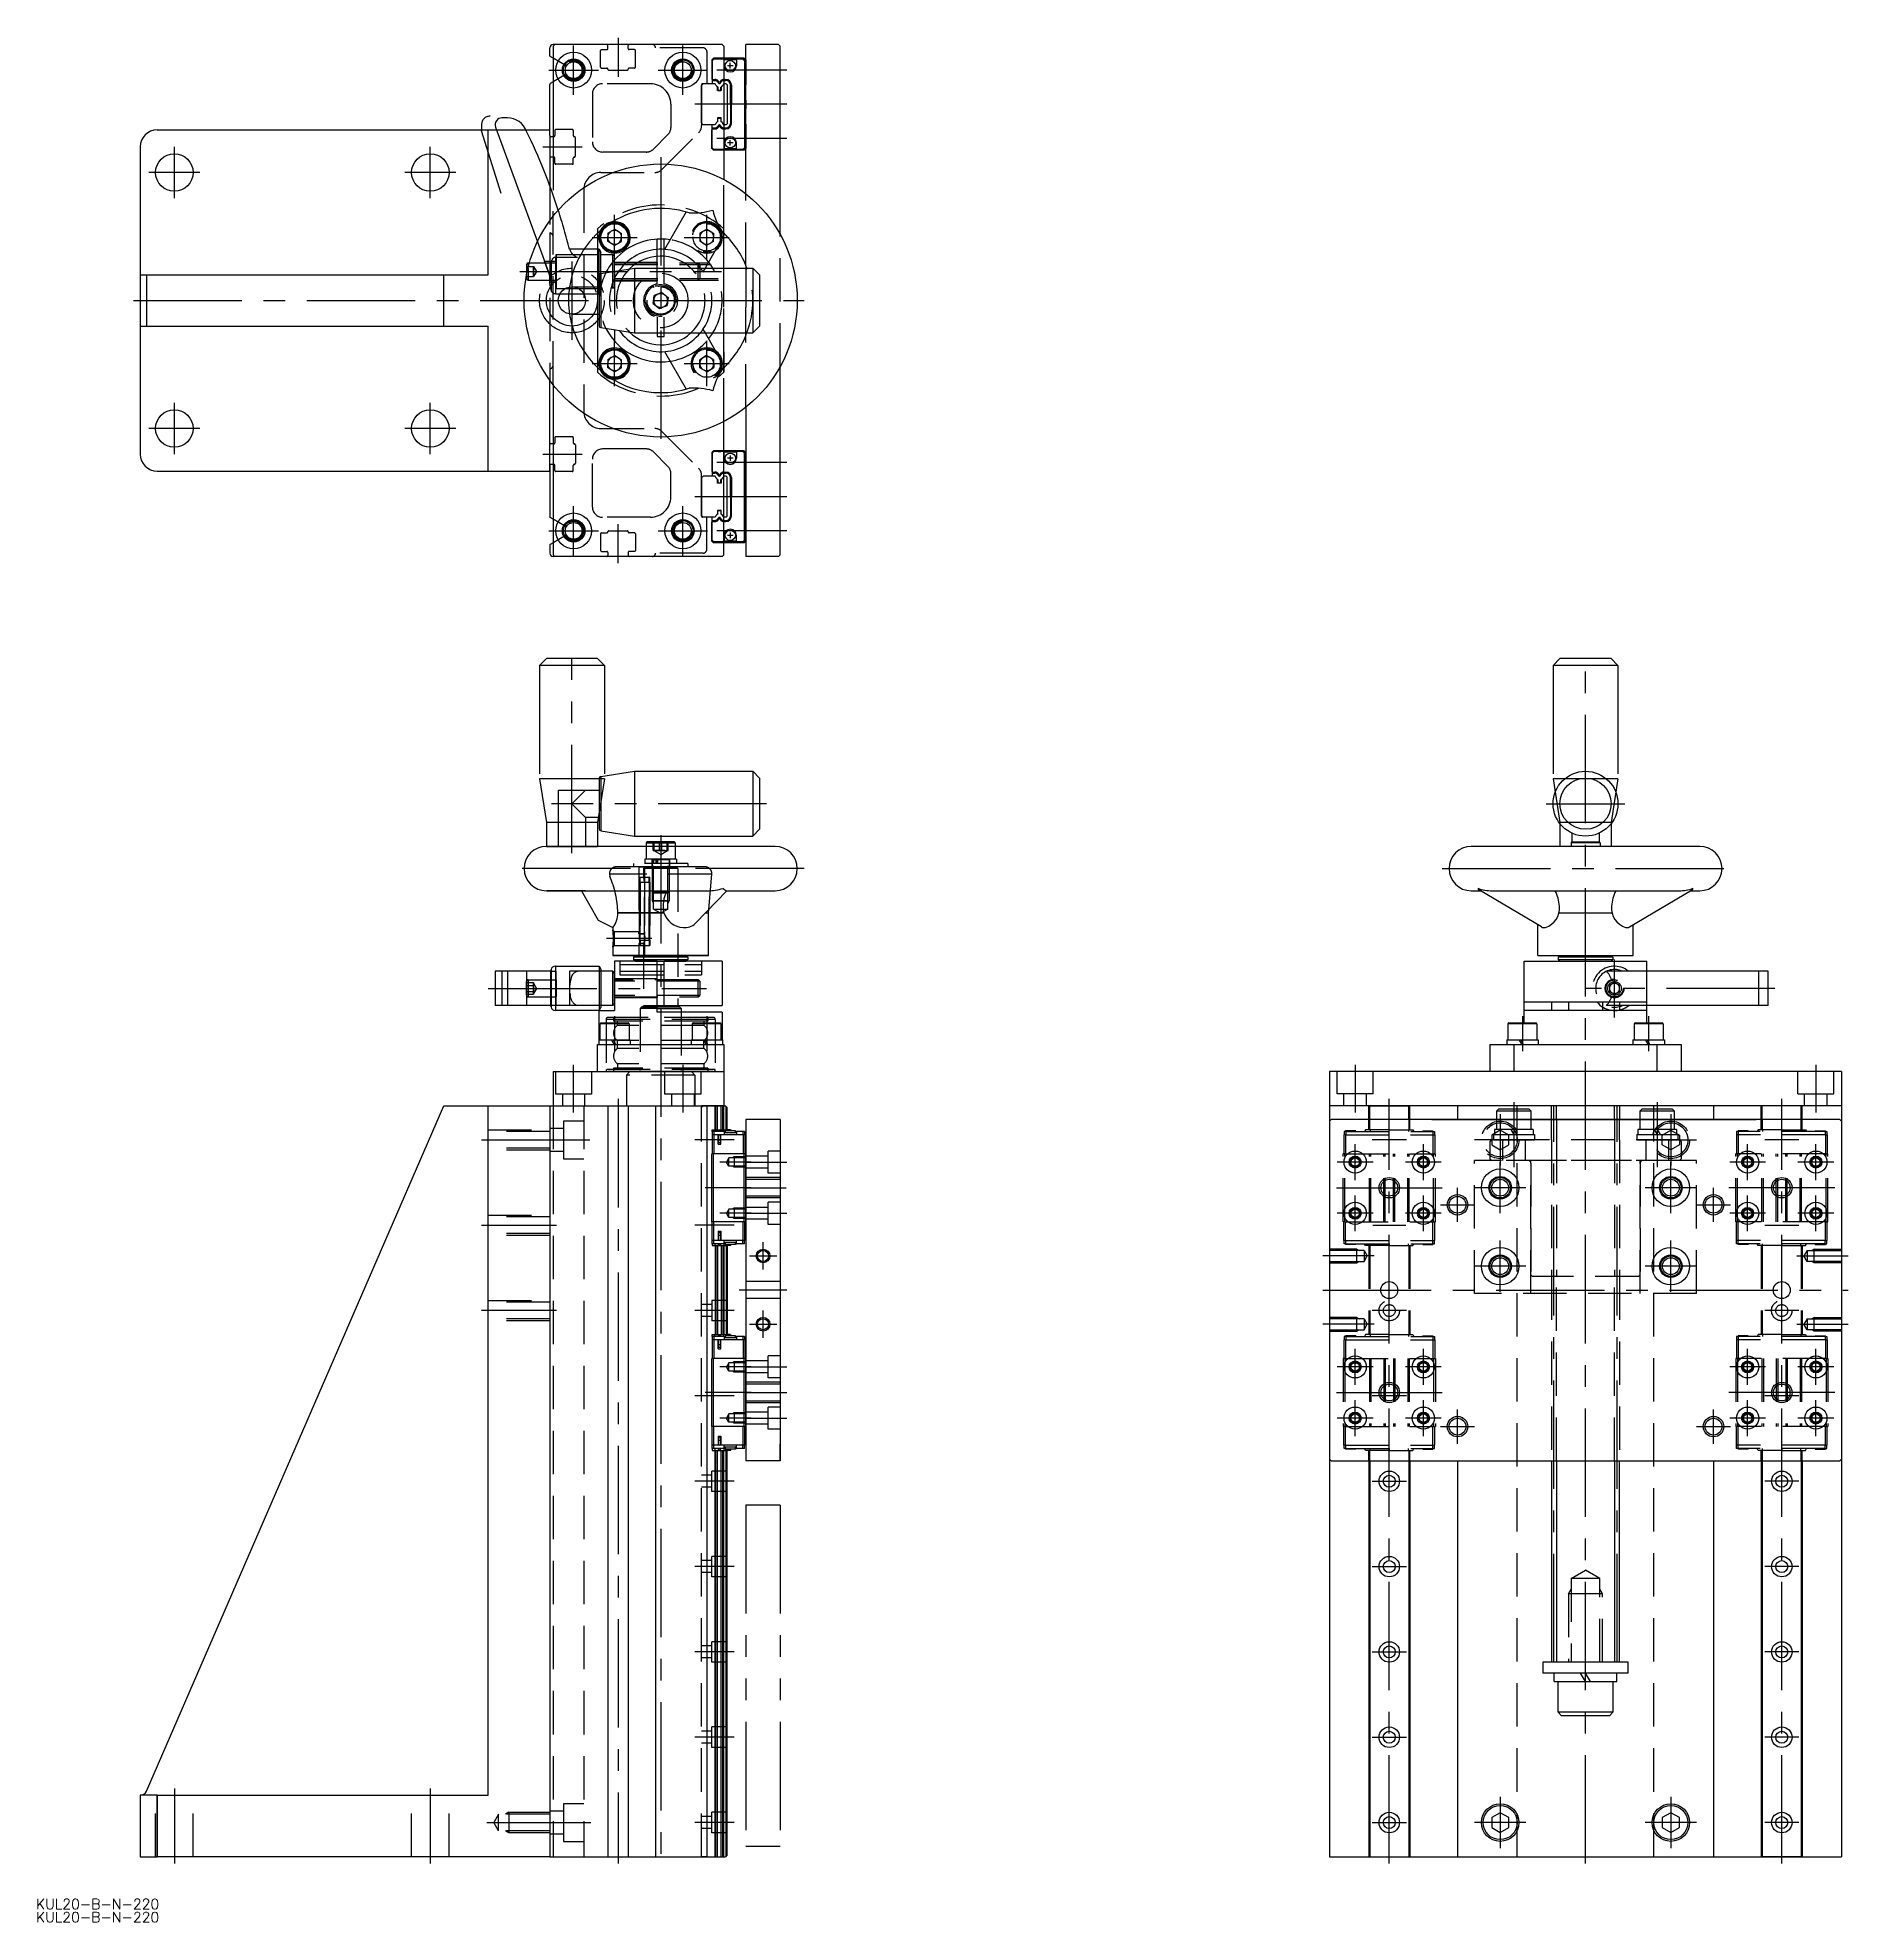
# Model space of a CAD drawing. Extents: x -30 to 500, y -19 to 533.
import ezdxf

# ---------------------------------------------------------------- set-up
doc = ezdxf.new("R2010")
doc.units = 0
for name, pattern in [('CENTER', [50.8, 31.75, -6.35, 6.35, -6.35]), ('DASHED', [19.05, 12.7, -6.35]), ('PHANTOM', [63.5, 31.75, -6.35, 6.35, -6.35, 6.35, -6.35])]:
    doc.linetypes.add(name, pattern=pattern)
doc.layers.get('0').update_dxf_attribs({"linetype": 'CONTINUOUS'})
doc.layers.add('CENTER', color=1, linetype='CENTER')
doc.styles.get("Standard").update_dxf_attribs({"font": 'txt.shx', "height": 3, "bigfont": 'bigfont.shx'})

msp = doc.modelspace()

# ---------------------------------------------------------------- texts
at = {"color": 7, "linetype": 'CONTINUOUS'}
for p in [(-30.55, -15.38), (-30.55, -19.22)]:
    msp.add_text('KUL20-B-N-220', height=3, dxfattribs=at).set_placement(p)

# ---------------------------------------------------------------- linework, layer by layer
at = {"color": 7, "linetype": 'CONTINUOUS'}
for p, q in [((121.5, 530.93), (121, 530.43)), ((121.5, 530.93), (121, 530.93)), ((121, 530.43), (121, 488.23)), ((170.5, 530.93), (121.5, 530.93)), ((170.5, 530.93), (171, 530.43)), ((171, 530.43), (171, 491.39)), ((177.5, 487.15), (177.5, 530.93)), ((185.5, 530.93), (177.5, 530.93)), ((187, 530.93), (185.5, 530.93)), ((187.5, 530.43), (187, 530.93)), ((187.5, 475.29), (187.5, 530.43)), ((120, 527.64), (120, 529.93)), ((121, 526.89), (120.15, 527.38)), ((177, 526.93), (171, 526.93)), ((176.7, 526.73), (171, 526.73)), ((171.1, 526.68), (171, 526.68)), ((171.1, 524.73), (171.1, 526.68)), ((174.7, 526.48), (171.1, 526.48)), ((173.7, 524.73), (172.1, 524.73)), ((172.9, 523.93), (172.9, 525.53)), ((174.7, 526.68), (174.7, 524.73)), ((176.6, 526.68), (174.7, 526.68)), ((177.1, 526.18), (176.6, 526.68)), ((177.2, 526.23), (176.7, 526.73)), ((177.5, 526.43), (177, 526.93)), ((177.1, 526.18), (177.1, 500.68)), ((177.2, 526.23), (177.2, 500.63)), ((177.5, 526.43), (177.5, 519.23)), ((120, 504.23), (120, 519.21)), ((121, 519.96), (120.15, 519.47)), ((171.7, 519.43), (171, 519.43)), ((171.01, 520.66), (171.63, 520.66)), ((171.01, 520.66), (171.01, 520.36)), ((171.01, 520.36), (171.63, 520.36)), ((171.63, 520.36), (171.63, 520.66)), ((172, 519.13), (171.7, 519.43)), ((172, 519.13), (172, 507.73)), ((172.93, 513.43), (172.93, 519.06)), ((172.93, 519.06), (173.23, 519.06)), ((173.23, 519.06), (173.23, 513.43)), ((177.25, 518.83), (177.5, 519.23)), ((177.25, 518.83), (177.25, 508.03)), ((177.5, 514.63), (177.25, 515.03)), ((177.5, 514.63), (177.5, 512.23)), ((107.58, 509.43), (106, 509.43)), ((172.93, 513.43), (172.93, 507.8)), ((173.23, 513.43), (172.93, 513.43)), ((173.23, 507.8), (173.23, 513.43)), ((177.5, 512.23), (177.25, 511.83)), ((177.25, 508.03), (177.5, 507.63)), ((5, 505.93), (102, 505.93)), ((102, 463.43), (102, 505.93)), ((102, 505.93), (104.42, 505.93)), ((104.12, 506.74), (116.37, 473.09)), ((113.04, 505.93), (120, 505.93)), ((120, 504.23), (120, 497.63)), ((121, 503.93), (120.3, 503.93)), ((171.7, 507.43), (171, 507.43)), ((171.01, 506.5), (171.63, 506.5)), ((171.01, 506.2), (171.01, 506.5)), ((171.01, 506.2), (171.63, 506.2)), ((171.63, 506.5), (171.63, 506.2)), ((172, 507.73), (171.7, 507.43)), ((172.9, 501.33), (172.9, 502.93)), ((172.93, 507.8), (173.23, 507.8)), ((177.5, 507.63), (177.5, 500.43)), ((0, 500.93), (0, 463.43)), ((120, 497.63), (120, 490.92)), ((121, 497.93), (120.3, 497.93)), ((171.1, 500.18), (171, 500.18)), ((176.7, 500.13), (171, 500.13)), ((177, 499.93), (171, 499.93)), ((171.1, 502.13), (171.1, 500.18)), ((174.7, 500.38), (171.1, 500.38)), ((173.7, 502.13), (172.1, 502.13)), ((174.7, 500.18), (174.7, 502.13)), ((176.6, 500.18), (174.7, 500.18)), ((177.1, 500.68), (176.6, 500.18)), ((177.2, 500.63), (176.7, 500.13)), ((177.5, 500.43), (177, 499.93)), ((159.97, 481.87), (153.63, 470.88)), ((134, 475.59), (134, 470.93)), ((136.98, 475.64), (136.94, 473.28)), ((136.98, 475.64), (139.04, 476.79)), ((139.04, 476.79), (141.06, 475.57)), ((141.02, 473.21), (141.06, 475.57)), ((171.23, 475.37), (165.49, 465.43)), ((171, 465.43), (171, 474.97)), ((134.5, 470.93), (130.05, 470.93)), ((134.76, 474.76), (134.41, 474.79)), ((134.76, 474.09), (134.41, 474.07)), ((134.5, 463.38), (134.5, 470.93)), ((134.5, 470.93), (135, 470.06)), ((135, 463.89), (135, 470.06)), ((135, 469.43), (138.5, 469.43)), ((138.96, 472.07), (136.94, 473.28)), ((138.5, 469.43), (139, 468.93)), ((138.5, 464.44), (138.5, 469.43)), ((138.96, 472.07), (141.02, 473.21)), ((151.5, 470.89), (151.5, 473.9)), ((153.5, 473.9), (151.5, 473.9)), ((153.5, 470.89), (153.5, 473.9)), ((113.2, 466.43), (113.2, 463.38)), ((113.7, 466.93), (114.04, 466.93)), ((113.7, 466.93), (113.7, 465.65)), ((134.92, 463.88), (144.83, 465.43)), ((134.92, 463.88), (134.92, 447.98)), ((139, 464.52), (139, 468.93)), ((144.83, 465.43), (144.83, 446.43)), ((144.83, 465.43), (179.5, 465.43)), ((179.5, 465.43), (179.5, 446.43)), ((179.5, 465.43), (181.5, 463.43)), ((0, 463.43), (0, 448.43)), ((0, 463.43), (1.83, 463.43)), ((1.83, 463.43), (88.98, 463.43)), ((1.83, 463.43), (1.83, 448.43)), ((88.98, 463.43), (102, 463.43)), ((88.98, 448.43), (88.98, 463.43)), ((126.5, 459.93), (134.5, 459.93)), ((134.5, 463.38), (134.5, 448.47)), ((181.5, 463.43), (181.5, 448.43)), ((0, 448.43), (0, 410.93)), ((0, 448.43), (1.83, 448.43)), ((1.83, 448.43), (88.98, 448.43)), ((88.98, 448.43), (102, 448.43)), ((102, 405.93), (102, 448.43)), ((126.5, 451.93), (134.5, 451.93)), ((134, 451.93), (134, 436.26)), ((134.92, 447.98), (144.83, 446.43)), ((139, 447.34), (139, 443.48)), ((179.5, 446.43), (181.5, 448.43)), ((144.83, 446.43), (179.5, 446.43)), ((165.49, 446.43), (171.23, 436.48)), ((134.76, 437.76), (134.41, 437.79)), ((134.76, 437.09), (134.41, 437.07)), ((136.98, 438.64), (136.94, 436.28)), ((138.96, 435.07), (136.94, 436.28)), ((136.98, 438.64), (139.04, 439.79)), ((138.96, 435.07), (141.02, 436.21)), ((139.04, 439.79), (141.06, 438.57)), ((141.02, 436.21), (141.06, 438.57)), ((153.63, 440.97), (159.97, 429.98)), ((187.5, 381.43), (187.5, 436.56)), ((120, 414.23), (120, 432.73)), ((121, 431.39), (121, 381.43)), ((171, 381.43), (171, 420.46)), ((177.5, 424.7), (177.5, 380.93)), ((120, 405.93), (120, 414.23)), ((121, 413.93), (120.3, 413.93)), ((177, 411.93), (171, 411.93)), ((176.7, 411.73), (171, 411.73)), ((171.1, 411.68), (171, 411.68)), ((171.1, 409.73), (171.1, 411.68)), ((174.7, 411.48), (171.1, 411.48)), ((173.7, 409.73), (172.1, 409.73)), ((172.9, 410.53), (172.9, 408.93)), ((174.7, 411.68), (174.7, 409.73)), ((176.6, 411.68), (174.7, 411.68)), ((177.1, 411.18), (176.6, 411.68)), ((177.2, 411.23), (176.7, 411.73)), ((177.5, 411.43), (177, 411.93)), ((177.1, 385.68), (177.1, 411.18)), ((177.2, 385.63), (177.2, 411.23)), ((177.5, 404.23), (177.5, 411.43)), ((187.5, 381.43), (187.5, 409)), ((5, 405.93), (102, 405.93)), ((102, 405.93), (120, 405.93)), ((120, 407.63), (120, 392.64)), ((121, 407.93), (120.3, 407.93)), ((171.7, 404.43), (171, 404.43)), ((171.01, 405.66), (171.63, 405.66)), ((171.01, 405.66), (171.01, 405.36)), ((171.01, 405.36), (171.63, 405.36)), ((171.63, 405.36), (171.63, 405.66)), ((172, 404.13), (171.7, 404.43)), ((172, 392.73), (172, 404.13)), ((172.93, 398.43), (172.93, 404.06)), ((172.93, 404.06), (173.23, 404.06)), ((173.23, 404.06), (173.23, 398.43)), ((177.25, 403.83), (177.5, 404.23)), ((177.25, 393.03), (177.25, 403.83)), ((172.93, 398.43), (172.93, 392.8)), ((173.23, 398.43), (172.93, 398.43)), ((173.23, 392.8), (173.23, 398.43)), ((177.5, 399.63), (177.25, 400.03)), ((177.5, 397.23), (177.5, 399.63)), ((121, 391.89), (120.15, 392.38)), ((171.7, 392.43), (171, 392.43)), ((172, 392.73), (171.7, 392.43)), ((172.93, 392.8), (173.23, 392.8)), ((177.5, 397.23), (177.25, 396.83)), ((177.25, 393.03), (177.5, 392.63)), ((177.5, 385.43), (177.5, 392.63)), ((171.01, 391.5), (171.63, 391.5)), ((171.01, 391.2), (171.01, 391.5)), ((171.01, 391.2), (171.63, 391.2)), ((171.1, 387.13), (171.1, 385.18)), ((171.63, 391.5), (171.63, 391.2)), ((173.7, 387.13), (172.1, 387.13)), ((172.9, 387.93), (172.9, 386.33)), ((174.7, 385.18), (174.7, 387.13)), ((120, 384.21), (120, 381.93)), ((121, 384.96), (120.15, 384.47)), ((121, 381.43), (121.5, 380.93)), ((171, 381.43), (170.5, 380.93)), ((171.1, 385.18), (171, 385.18)), ((176.7, 385.13), (171, 385.13)), ((177, 384.93), (171, 384.93)), ((174.7, 385.38), (171.1, 385.38)), ((176.6, 385.18), (174.7, 385.18)), ((177.1, 385.68), (176.6, 385.18)), ((177.2, 385.63), (176.7, 385.13)), ((177.5, 385.43), (177, 384.93)), ((187.5, 381.43), (187, 380.93)), ((187.5, 381.43), (187, 380.93)), ((121.5, 380.93), (121, 380.93)), ((170.5, 380.93), (121.5, 380.93)), ((185.5, 380.93), (177.5, 380.93)), ((187, 380.93), (177.5, 380.93)), ((187, 380.93), (185.5, 380.93)), ((134.5, 315.96), (134.5, 301.04)), ((134.92, 316.45), (144.83, 318)), ((134.92, 316.45), (134.92, 300.55)), ((144.83, 318), (144.83, 299)), ((144.83, 318), (179.5, 318)), ((179.5, 318), (179.5, 299)), ((179.5, 318), (181.5, 316)), ((181.5, 316), (181.5, 301)), ((122.5, 312.5), (130.5, 312.5)), ((122.5, 312.5), (122.5, 296)), ((130.5, 312.5), (126.5, 308.5)), ((130.5, 312.5), (134.5, 312.5)), ((126.5, 308.5), (130.5, 304.5)), ((134.5, 304.5), (130.5, 304.5)), ((130.5, 304.5), (130.5, 296)), ((134.92, 300.55), (144.83, 299)), ((144.83, 299), (179.5, 299)), ((179.5, 299), (181.5, 301)), ((419.49, 299.88), (419.49, 297.3)), ((427.49, 299.88), (427.49, 297.3)), ((186, 296), (119, 296)), ((186, 296), (119, 296)), ((119.02, 296), (133.98, 296)), ((119.03, 296), (119.02, 296)), ((148.25, 297.05), (150.88, 297.05)), ((156.75, 297.05), (148.25, 297.05)), ((148.25, 297.05), (148.25, 296)), ((156.5, 297.3), (148.5, 297.3)), ((150.88, 297.05), (156.75, 297.05)), ((156.75, 297.05), (156.75, 296)), ((456.99, 296), (389.99, 296)), ((427.74, 297.05), (419.24, 297.05)), ((419.24, 297.05), (419.24, 296)), ((419.49, 297.3), (427.49, 297.3)), ((427.74, 297.05), (427.74, 296)), ((119, 283), (130.29, 283)), ((119.14, 283), (119.98, 283)), ((119.98, 283), (119.14, 283)), ((119.16, 283), (166.39, 283)), ((119.16, 283), (166.39, 283)), ((130.29, 283), (119.98, 283)), ((130.49, 283), (122.51, 283)), ((129.33, 283), (134.12, 283)), ((129.33, 283), (130.29, 283)), ((130.29, 283), (129.33, 283)), ((129.33, 283), (134.16, 274.43)), ((171.9, 283), (162.69, 273.47)), ((171.9, 283), (186, 283)), ((171.96, 283), (186, 283)), ((389.99, 283), (392.7, 283)), ((410.62, 272.39), (392.41, 283.17)), ((396.15, 283), (450.83, 283)), ((436.36, 272.39), (454.56, 283.17)), ((454.28, 283), (456.99, 283)), ((153.43, 276.5), (139.94, 276.5)), ((139.94, 276.5), (153.43, 276.5)), ((165.65, 276.5), (166.5, 276.5)), ((166.5, 276.5), (166.58, 277.46)), ((166.5, 264), (166.5, 276.5)), ((415.69, 276.5), (431.28, 276.5)), ((134.16, 274.43), (138.5, 272.2)), ((138.5, 272.2), (138.5, 271.49)), ((409.49, 264), (409.49, 273.06)), ((437.49, 264), (437.49, 273.06)), ((138.5, 266.5), (138.5, 264)), ((120.38, 259.93), (120.38, 249.4)), ((121.64, 260.9), (121.64, 247.9)), ((121.64, 260.9), (134.5, 260.9)), ((134.5, 260.9), (134.5, 247.9)), ((134.5, 260.9), (135, 260.03)), ((135, 260.03), (135, 248.77)), ((152.5, 264), (138.5, 264)), ((138.5, 264), (166.5, 264)), ((151.5, 262.4), (139, 262.4)), ((139, 262.4), (139, 257.34)), ((145, 264), (144.5, 263.5)), ((160.5, 263.5), (144.5, 263.5)), ((144.5, 263.5), (144.5, 262.9)), ((144.5, 262.9), (152.5, 262.9)), ((144.5, 262.9), (145, 262.4)), ((145, 262.4), (160, 262.4)), ((147.73, 264), (146.1, 264)), ((146.1, 264), (147.73, 264)), ((147.73, 264), (157.45, 264)), ((166.5, 264), (152.5, 264)), ((152.5, 262.9), (160.5, 262.9)), ((170.5, 262.4), (153.5, 262.4)), ((160, 264), (160.5, 263.5)), ((160.5, 262.9), (160, 262.4)), ((160.5, 263.5), (160.5, 262.9)), ((170.5, 262.4), (170.5, 249.4)), ((405.52, 262.4), (441.49, 262.4)), ((405.52, 244.3), (405.52, 262.4)), ((405.52, 262.4), (411.58, 262.4)), ((409.49, 264), (437.49, 264)), ((411.58, 262.4), (435.39, 262.4)), ((415.99, 264), (415.49, 263.5)), ((431.49, 263.5), (415.49, 263.5)), ((415.49, 263.5), (415.49, 262.9)), ((415.49, 262.9), (431.49, 262.9)), ((415.49, 262.9), (415.99, 262.4)), ((430.99, 264), (431.49, 263.5)), ((431.49, 262.9), (430.99, 262.4)), ((431.49, 263.5), (431.49, 262.9)), ((435.39, 262.4), (441.49, 262.4)), ((441.46, 244.3), (441.46, 262.4)), ((106, 259.4), (104, 259.4)), ((104, 259.4), (104, 249.4)), ((107.58, 259.4), (106, 259.4)), ((113.22, 259.4), (107.58, 259.4)), ((120.25, 259.4), (113.22, 259.4)), ((113.22, 259.4), (113.22, 249.4)), ((120.25, 259.4), (120.25, 249.4)), ((138.5, 259.4), (135, 259.4)), ((138.5, 259.4), (138.5, 249.4)), ((138.5, 249.4), (138.5, 259.4)), ((139, 258.9), (138.5, 259.4)), ((139, 258.9), (139, 257.34)), ((139, 258.9), (139, 249.9)), ((474.3, 259.4), (441.49, 259.4)), ((474.3, 249.4), (474.3, 259.4)), ((476.99, 259.4), (474.3, 259.4)), ((476.99, 249.4), (476.99, 259.4)), ((106, 249.4), (104, 249.4)), ((107.58, 249.4), (106, 249.4)), ((113.22, 249.4), (107.58, 249.4)), ((120.25, 249.4), (113.22, 249.4)), ((120.38, 249.4), (120.38, 248.87)), ((134.5, 247.9), (135, 248.77)), ((138.5, 249.4), (135, 249.4)), ((139, 249.9), (138.5, 249.4)), ((139, 251.46), (139, 247.9)), ((151.5, 247.4), (151.5, 249.4)), ((151.5, 249.4), (157.53, 249.4)), ((151.5, 249.3), (157.5, 249.3)), ((151.5, 249), (158, 249)), ((151.5, 248.5), (158.5, 248.5)), ((157.5, 249.4), (157.5, 249.3)), ((157.53, 249.4), (170.5, 249.4)), ((158, 249), (158.5, 248.5)), ((158.5, 248.5), (158.5, 247.4)), ((441.49, 250.4), (405.52, 250.4)), ((413.54, 250.4), (413.54, 247.9)), ((418.49, 250.4), (418.49, 247.9)), ((428.49, 250.4), (428.49, 247.9)), ((433.44, 250.4), (433.44, 247.9)), ((474.3, 249.4), (441.49, 249.4)), ((476.99, 249.4), (474.3, 249.4)), ((134.5, 247.9), (121.64, 247.9)), ((134.5, 247.9), (138.98, 247.9)), ((134.5, 239.3), (134.5, 247.9)), ((143.25, 244.05), (134.75, 244.05)), ((134.75, 239.3), (134.75, 244.05)), ((135, 244.3), (143, 244.3)), ((143.25, 244.05), (143.25, 239.3)), ((170.5, 247.4), (151.5, 247.4)), ((170.25, 244.05), (161.75, 244.05)), ((161.75, 244.05), (161.75, 239.3)), ((162, 244.3), (170, 244.3)), ((170.25, 239.3), (170.25, 244.05)), ((170.5, 247.4), (170.5, 239.3)), ((409.24, 244.05), (400.74, 244.05)), ((400.74, 244.05), (400.74, 239.3)), ((400.99, 244.3), (408.99, 244.3)), ((441.49, 247.9), (405.52, 247.9)), ((409.24, 244.05), (409.24, 239.3)), ((446.24, 244.05), (437.74, 244.05)), ((437.74, 244.05), (437.74, 239.3)), ((437.99, 244.3), (445.99, 244.3)), ((446.24, 244.05), (446.24, 239.3)), ((134, 230), (134, 238)), ((134, 238), (171, 238)), ((134.41, 239.3), (143.6, 239.3)), ((134.41, 239.3), (134.41, 238)), ((138.85, 238), (138.1, 239.3)), ((139.34, 238), (138.58, 239.3)), ((143.6, 239.3), (143.6, 238)), ((161.41, 239.3), (170.6, 239.3)), ((161.41, 239.3), (161.41, 238)), ((165.85, 238), (165.1, 239.3)), ((166.34, 238), (165.58, 239.3)), ((170.6, 239.3), (170.6, 238)), ((171, 238), (171, 230)), ((395.49, 238), (395.49, 230)), ((395.49, 238), (402.47, 238)), ((400.39, 239.3), (409.59, 239.3)), ((400.39, 239.3), (400.39, 238)), ((402.47, 238), (402.47, 230)), ((402.47, 238), (444.51, 238)), ((404.83, 238), (404.08, 239.3)), ((405.32, 238), (404.57, 239.3)), ((409.59, 239.3), (409.59, 238)), ((437.39, 239.3), (446.59, 239.3)), ((437.39, 239.3), (437.39, 238)), ((441.83, 238), (441.08, 239.3)), ((442.32, 238), (441.57, 239.3)), ((444.51, 230), (444.51, 238)), ((444.51, 238), (451.49, 238)), ((446.59, 239.3), (446.59, 238)), ((451.49, 238), (451.49, 230)), ((121, 230), (171, 230)), ((121, 230), (121, 220)), ((167.87, 230), (137.1, 230)), ((166.26, 230), (138.7, 230)), ((143.51, 230), (161.49, 230)), ((158.75, 230), (146.25, 230)), ((171, 230), (171, 220)), ((348.49, 230), (348.49, 0)), ((498.49, 230), (348.49, 230)), ((451.49, 230), (395.49, 230)), ((498.49, 230), (498.49, 0)), ((1.83, 19.2), (88.98, 220)), ((88.98, 220), (120, 220)), ((88.98, 220), (102, 220)), ((102, 18), (102, 220)), ((102, 220), (120, 220)), ((120, 220), (120, 0)), ((120, 220), (120, 0)), ((120, 220), (171.5, 220)), ((120, 220), (136.7, 220)), ((121, 220), (171, 220)), ((137, 220), (137, 0)), ((143, 220), (143, 0)), ((143.3, 220), (150, 220)), ((151, 220), (151, 0)), ((165, 220), (164.5, 220)), ((164.5, 220), (164.99, 220)), ((164.99, 220), (168.45, 220)), ((168.45, 220), (165, 220)), ((166, 220), (166, 0)), ((168.44, 212.95), (168.44, 220)), ((171.05, 220), (168.45, 220)), ((168.45, 220), (171, 220)), ((168.65, 212.95), (168.65, 220)), ((169.2, 212.95), (169.2, 220)), ((170.2, 212.95), (170.2, 220)), ((170.75, 212.95), (170.75, 220)), ((170.96, 212.95), (170.96, 220)), ((171, 220), (171.05, 220)), ((172, 219.5), (171.5, 220)), ((171.7, 212.95), (171.7, 219.8)), ((172, 212.95), (172, 219.5)), ((177.5, 216), (177.5, 116)), ((187.5, 216), (177.5, 216)), ((187.5, 216), (187.5, 116)), ((187.5, 216), (187.5, 121)), ((498.49, 220), (348.49, 220)), ((348.99, 216), (348.49, 215.5)), ((348.99, 216), (348.49, 215.5)), ((348.49, 215.5), (348.49, 116.5)), ((348.49, 215.5), (348.49, 116.5)), ((497.99, 216), (348.99, 216)), ((497.99, 216), (348.99, 216)), ((359.99, 220), (371.99, 220)), ((359.99, 216), (359.99, 220)), ((360.29, 216), (360.29, 220)), ((371.69, 216), (371.69, 220)), ((371.99, 216), (371.99, 220)), ((378.49, 216), (373.49, 216)), ((378.49, 216), (468.49, 216)), ((385.99, 220), (385.99, 216)), ((397.49, 218.5), (398.09, 219.1)), ((397.49, 218.5), (407.49, 218.5)), ((397.49, 216), (397.49, 218.5)), ((398.09, 219.1), (406.89, 219.1)), ((406.89, 219.1), (407.49, 218.5)), ((407.49, 218.5), (407.49, 216)), ((413.49, 216), (413.49, 220)), ((414.99, 216), (414.99, 220)), ((431.99, 216), (431.99, 220)), ((433.49, 220), (433.49, 216)), ((439.49, 218.5), (440.09, 219.1)), ((439.49, 218.5), (449.49, 218.5)), ((439.49, 216), (439.49, 218.5)), ((440.09, 219.1), (448.89, 219.1)), ((448.89, 219.1), (449.49, 218.5)), ((449.49, 218.5), (449.49, 216)), ((460.99, 220), (460.99, 216)), ((468.49, 216), (473.49, 216)), ((486.99, 220), (474.99, 220)), ((474.99, 216), (474.99, 220)), ((475.29, 216), (475.29, 220)), ((486.69, 216), (486.69, 220)), ((486.99, 216), (486.99, 220)), ((497.99, 216), (498.49, 215.5)), ((497.99, 216), (498.49, 215.5)), ((498.49, 215.5), (498.49, 116.5)), ((498.49, 215.5), (498.49, 116.5)), ((167.6, 212.95), (168.39, 212.95)), ((167.6, 212.45), (167.6, 212.95)), ((167.6, 212.45), (167.6, 211.45)), ((168.1, 212.45), (167.6, 212.45)), ((167.6, 211.45), (167.6, 205.95)), ((168.1, 211.45), (167.6, 211.45)), ((168.1, 212.45), (168.1, 211.45)), ((171.1, 212.45), (168.1, 212.45)), ((168.1, 211.45), (168.1, 205.95)), ((169.3, 211.45), (168.1, 211.45)), ((168.39, 212.45), (168.39, 212.95)), ((168.39, 212.95), (169.26, 212.95)), ((169.52, 212.45), (169.26, 212.95)), ((169.26, 212.95), (169.35, 212.95)), ((169.3, 208.75), (169.3, 211.45)), ((170.1, 211.45), (169.3, 211.45)), ((169.3, 210.65), (169.35, 210.65)), ((169.3, 210.19), (169.35, 210.19)), ((169.61, 212.45), (169.35, 212.95)), ((169.35, 212.95), (170.05, 212.95)), ((169.35, 211.1), (169.35, 210.05)), ((169.35, 210.05), (169.7, 210.05)), ((169.35, 210.05), (169.35, 209.25)), ((169.61, 212.45), (169.61, 212.45)), ((169.7, 210.05), (170.05, 210.05)), ((169.79, 212.45), (170.05, 212.95)), ((169.88, 212.45), (170.14, 212.95)), ((170.05, 212.95), (170.14, 212.95)), ((170.05, 210.05), (170.05, 211.1)), ((170.05, 210.65), (170.1, 210.65)), ((170.05, 210.19), (170.1, 210.19)), ((170.05, 209.25), (170.05, 210.05)), ((176.7, 211.45), (170.1, 211.45)), ((170.1, 208.75), (170.1, 211.45)), ((170.14, 212.95), (171.01, 212.95)), ((171.01, 212.95), (171.63, 212.95)), ((171.01, 212.45), (171.01, 212.95)), ((171.1, 212.45), (171.1, 211.45)), ((171.1, 212.45), (171.4, 212.45)), ((174.7, 212.05), (171.1, 212.05)), ((174.4, 212.65), (171.4, 212.65)), ((171.4, 212.65), (171.4, 212.05)), ((172.93, 212.95), (171.63, 212.95)), ((171.63, 212.95), (171.63, 212.65)), ((172.93, 212.95), (173.11, 212.65)), ((174.4, 212.05), (174.4, 212.65)), ((174.4, 212.45), (174.7, 212.45)), ((174.7, 212.45), (174.7, 211.45)), ((176.6, 212.45), (174.7, 212.45)), ((176.6, 212.45), (176.6, 211.45)), ((177.1, 212.45), (176.6, 212.45)), ((176.7, 211.45), (176.7, 205.95)), ((177.2, 211.45), (176.7, 211.45)), ((177.1, 212.45), (177.1, 211.45)), ((177.2, 211.45), (177.2, 205.95)), ((167.5, 186.05), (167.5, 205.95)), ((168, 205.95), (167.5, 205.95)), ((168, 186.05), (168, 205.95)), ((177, 205.95), (168, 205.95)), ((169.3, 208.75), (170.1, 208.75)), ((169.35, 209.25), (169.7, 209.25)), ((169.7, 209.25), (170.05, 209.25)), ((177, 186.05), (177, 205.95)), ((177.5, 205.95), (177, 205.95)), ((177.5, 186.05), (177.5, 205.95)), ((168, 186.05), (167.5, 186.05)), ((167.6, 180.55), (167.6, 186.05)), ((177, 186.05), (168, 186.05)), ((168.1, 180.55), (168.1, 186.05)), ((169.3, 183.25), (169.3, 180.55)), ((169.3, 183.25), (170.1, 183.25)), ((169.35, 182.75), (169.35, 181.95)), ((169.7, 182.75), (169.35, 182.75)), ((170.05, 182.75), (169.7, 182.75)), ((170.05, 181.95), (170.05, 182.75)), ((170.1, 183.25), (170.1, 180.55)), ((176.7, 180.55), (176.7, 186.05)), ((177.5, 186.05), (177, 186.05)), ((177.2, 180.55), (177.2, 186.05)), ((167.6, 179.55), (167.6, 180.55)), ((168.1, 180.55), (167.6, 180.55)), ((167.6, 179.55), (167.6, 179.05)), ((168.1, 179.55), (167.6, 179.55)), ((167.6, 179.05), (168.39, 179.05)), ((168.1, 179.55), (168.1, 180.55)), ((169.3, 180.55), (168.1, 180.55)), ((171.1, 179.55), (168.1, 179.55)), ((168.39, 179.55), (168.39, 179.05)), ((168.39, 179.05), (169.26, 179.05)), ((168.44, 179.05), (168.44, 152.95)), ((168.65, 179.05), (168.65, 152.95)), ((169.2, 179.05), (169.2, 152.95)), ((169.52, 179.55), (169.26, 179.05)), ((169.26, 179.05), (169.35, 179.05)), ((169.3, 181.81), (169.35, 181.81)), ((169.3, 181.35), (169.35, 181.35)), ((170.1, 180.55), (169.3, 180.55)), ((169.7, 181.95), (169.35, 181.95)), ((169.35, 181.95), (169.35, 180.9)), ((169.61, 179.55), (169.35, 179.05)), ((169.35, 179.05), (170.05, 179.05)), ((169.61, 179.55), (169.61, 179.55)), ((170.05, 181.95), (169.7, 181.95)), ((169.79, 179.55), (170.05, 179.05)), ((169.88, 179.55), (170.14, 179.05)), ((170.05, 180.9), (170.05, 181.95)), ((170.05, 181.81), (170.1, 181.81)), ((170.05, 181.35), (170.1, 181.35)), ((170.05, 179.05), (170.14, 179.05)), ((176.7, 180.55), (170.1, 180.55)), ((170.14, 179.05), (171.01, 179.05)), ((170.2, 179.05), (170.2, 152.95)), ((170.75, 179.05), (170.75, 152.95)), ((170.96, 179.05), (170.96, 152.95)), ((171.01, 179.55), (171.01, 179.05)), ((171.01, 179.05), (171.63, 179.05)), ((171.1, 179.55), (171.1, 180.55)), ((174.7, 179.95), (171.1, 179.95)), ((171.1, 179.55), (171.4, 179.55)), ((171.4, 179.95), (171.4, 179.35)), ((174.4, 179.35), (171.4, 179.35)), ((171.63, 179.05), (171.63, 179.35)), ((172.93, 179.05), (171.63, 179.05)), ((171.7, 179.05), (171.7, 152.95)), ((172, 179.05), (172, 152.95)), ((172.93, 179.05), (173.11, 179.35)), ((174.4, 179.35), (174.4, 179.95)), ((174.4, 179.55), (174.7, 179.55)), ((174.7, 179.55), (174.7, 180.55)), ((176.6, 179.55), (174.7, 179.55)), ((176.6, 179.55), (176.6, 180.55)), ((177.1, 179.55), (176.6, 179.55)), ((177.2, 180.55), (176.7, 180.55)), ((177.1, 179.55), (177.1, 180.55)), ((167.6, 152.95), (168.39, 152.95)), ((167.6, 152.45), (167.6, 152.95)), ((167.6, 152.45), (167.6, 151.45)), ((168.1, 152.45), (167.6, 152.45)), ((167.6, 151.45), (167.6, 145.95)), ((168.1, 151.45), (167.6, 151.45)), ((168.1, 152.45), (168.1, 151.45)), ((171.1, 152.45), (168.1, 152.45)), ((168.1, 151.45), (168.1, 145.95)), ((169.3, 151.45), (168.1, 151.45)), ((168.39, 152.95), (169.26, 152.95)), ((168.39, 152.45), (168.39, 152.95)), ((169.52, 152.45), (169.26, 152.95)), ((169.26, 152.95), (169.35, 152.95)), ((169.3, 148.75), (169.3, 151.45)), ((170.1, 151.45), (169.3, 151.45)), ((169.3, 150.65), (169.35, 150.65)), ((169.3, 150.19), (169.35, 150.19)), ((169.61, 152.45), (169.35, 152.95)), ((169.35, 152.95), (170.05, 152.95)), ((169.35, 151.1), (169.35, 150.05)), ((169.35, 150.05), (169.7, 150.05)), ((169.35, 150.05), (169.35, 149.25)), ((169.35, 149.25), (169.7, 149.25)), ((169.61, 152.45), (169.61, 152.45)), ((169.7, 150.05), (170.05, 150.05)), ((169.7, 149.25), (170.05, 149.25)), ((169.79, 152.45), (170.05, 152.95)), ((169.88, 152.45), (170.14, 152.95)), ((170.05, 152.95), (170.14, 152.95)), ((170.05, 150.05), (170.05, 151.1)), ((170.05, 150.65), (170.1, 150.65)), ((170.05, 150.19), (170.1, 150.19)), ((170.05, 149.25), (170.05, 150.05)), ((176.7, 151.45), (170.1, 151.45)), ((170.1, 148.75), (170.1, 151.45)), ((170.14, 152.95), (171.01, 152.95)), ((171.01, 152.95), (171.63, 152.95)), ((171.01, 152.45), (171.01, 152.95)), ((171.1, 152.45), (171.1, 151.45)), ((171.1, 152.45), (171.4, 152.45)), ((174.7, 152.05), (171.1, 152.05)), ((174.4, 152.65), (171.4, 152.65)), ((171.4, 152.65), (171.4, 152.05)), ((171.63, 152.95), (171.63, 152.65)), ((172.93, 152.95), (171.63, 152.95)), ((172.93, 152.95), (173.11, 152.65)), ((174.4, 152.05), (174.4, 152.65)), ((174.4, 152.45), (174.7, 152.45)), ((174.7, 152.45), (174.7, 151.45)), ((176.6, 152.45), (174.7, 152.45)), ((176.6, 152.45), (176.6, 151.45)), ((177.1, 152.45), (176.6, 152.45)), ((176.7, 151.45), (176.7, 145.95)), ((177.2, 151.45), (176.7, 151.45)), ((177.1, 152.45), (177.1, 151.45)), ((177.2, 151.45), (177.2, 145.95)), ((167.5, 126.05), (167.5, 145.95)), ((168, 145.95), (167.5, 145.95)), ((168, 126.05), (168, 145.95)), ((177, 145.95), (168, 145.95)), ((169.3, 148.75), (170.1, 148.75)), ((177, 126.05), (177, 145.95)), ((177.5, 145.95), (177, 145.95)), ((177.5, 126.05), (177.5, 145.95)), ((168, 126.05), (167.5, 126.05)), ((167.6, 120.55), (167.6, 126.05)), ((177, 126.05), (168, 126.05)), ((168.1, 120.55), (168.1, 126.05)), ((169.3, 123.25), (169.3, 120.55)), ((169.3, 123.25), (170.1, 123.25)), ((169.3, 121.81), (169.35, 121.81)), ((169.7, 122.75), (169.35, 122.75)), ((169.35, 122.75), (169.35, 121.95)), ((169.7, 121.95), (169.35, 121.95)), ((169.35, 121.95), (169.35, 120.9)), ((170.05, 122.75), (169.7, 122.75)), ((170.05, 121.95), (169.7, 121.95)), ((170.05, 121.95), (170.05, 122.75)), ((170.05, 120.9), (170.05, 121.95)), ((170.05, 121.81), (170.1, 121.81)), ((170.1, 123.25), (170.1, 120.55)), ((176.7, 120.55), (176.7, 126.05)), ((177.5, 126.05), (177, 126.05)), ((177.2, 120.55), (177.2, 126.05)), ((168.1, 120.55), (167.6, 120.55)), ((167.6, 119.55), (167.6, 120.55)), ((168.1, 119.55), (167.6, 119.55)), ((167.6, 119.55), (167.6, 119.05)), ((167.6, 119.05), (168.39, 119.05)), ((169.3, 120.55), (168.1, 120.55)), ((168.1, 119.55), (168.1, 120.55)), ((171.1, 119.55), (168.1, 119.55)), ((168.39, 119.55), (168.39, 119.05)), ((168.39, 119.05), (169.26, 119.05)), ((168.44, 0), (168.44, 119.05)), ((168.65, 0), (168.65, 119.05)), ((169.2, 0), (169.2, 119.05)), ((169.52, 119.55), (169.26, 119.05)), ((169.26, 119.05), (169.35, 119.05)), ((169.3, 121.35), (169.35, 121.35)), ((170.1, 120.55), (169.3, 120.55)), ((169.61, 119.55), (169.35, 119.05)), ((169.35, 119.05), (170.05, 119.05)), ((169.61, 119.55), (169.61, 119.55)), ((169.79, 119.55), (170.05, 119.05)), ((169.88, 119.55), (170.14, 119.05)), ((170.05, 121.35), (170.1, 121.35)), ((170.05, 119.05), (170.14, 119.05)), ((176.7, 120.55), (170.1, 120.55)), ((170.14, 119.05), (171.01, 119.05)), ((170.2, 0), (170.2, 119.05)), ((170.75, 0), (170.75, 119.05)), ((170.96, 0), (170.96, 119.05)), ((171.01, 119.55), (171.01, 119.05)), ((171.01, 119.05), (171.63, 119.05)), ((171.1, 119.55), (171.1, 120.55)), ((174.7, 119.95), (171.1, 119.95)), ((171.1, 119.55), (171.4, 119.55)), ((171.4, 119.95), (171.4, 119.35)), ((174.4, 119.35), (171.4, 119.35)), ((171.63, 119.05), (171.63, 119.35)), ((172.93, 119.05), (171.63, 119.05)), ((171.7, 0.2), (171.7, 119.05)), ((172, 0.5), (172, 119.05)), ((172.93, 119.05), (173.11, 119.35)), ((174.4, 119.35), (174.4, 119.95)), ((174.4, 119.55), (174.7, 119.55)), ((174.7, 119.55), (174.7, 120.55)), ((176.6, 119.55), (174.7, 119.55)), ((176.6, 119.55), (176.6, 120.55)), ((177.1, 119.55), (176.6, 119.55)), ((177.2, 120.55), (176.7, 120.55)), ((177.1, 119.55), (177.1, 120.55)), ((187.5, 116), (177.5, 116)), ((187.5, 116), (187.5, 121)), ((348.99, 116), (348.49, 116.5)), ((348.99, 116), (348.49, 116.5)), ((348.99, 116), (497.99, 116)), ((348.99, 116), (497.99, 116)), ((359.99, 116), (359.99, 0)), ((360.29, 116), (360.29, 0)), ((371.69, 116), (371.69, 0)), ((371.99, 116), (371.99, 0)), ((378.49, 116), (416.49, 116)), ((385.99, 116), (385.99, 0)), ((412.49, 116), (434.49, 116)), ((413.49, 116), (413.49, 57)), ((414.99, 116), (414.99, 57)), ((416.49, 116), (430.49, 116)), ((430.49, 116), (468.49, 116)), ((431.99, 116), (431.99, 57)), ((433.49, 57), (433.49, 116)), ((460.99, 116), (460.99, 0)), ((474.99, 116), (474.99, 0)), ((475.29, 116), (475.29, 0)), ((486.69, 116), (486.69, 0)), ((486.99, 116), (486.99, 0)), ((497.99, 116), (498.49, 116.5)), ((497.99, 116), (498.49, 116.5)), ((435.99, 57), (410.99, 57)), ((410.99, 57), (410.99, 53.8)), ((433.49, 57), (413.49, 57)), ((435.99, 53.8), (435.99, 57)), ((435.99, 53.8), (410.99, 53.8)), ((414.29, 51.3), (414.29, 53.8)), ((432.69, 53.8), (414.29, 53.8)), ((414.29, 51.3), (432.69, 51.3)), ((415.49, 42.3), (415.49, 51.3)), ((423.49, 51.3), (422.04, 53.8)), ((424.93, 51.3), (423.49, 53.8)), ((431.49, 51.3), (431.49, 42.3)), ((432.69, 51.3), (432.69, 53.8)), ((431.49, 42.3), (415.49, 42.3)), ((416.49, 41.3), (415.49, 42.3)), ((430.49, 41.3), (416.49, 41.3)), ((431.49, 42.3), (430.49, 41.3)), ((0, 18), (0, 0)), ((5, 18), (0, 18)), ((5, 18), (102, 18)), ((5, 0), (5, 18)), ((5, 18), (5, 0)), ((398.49, 12.89), (395.99, 11.44)), ((395.99, 11.44), (395.99, 8.56)), ((400.99, 11.44), (398.49, 12.89)), ((400.99, 8.56), (400.99, 11.44)), ((448.49, 12.89), (445.99, 11.44)), ((445.99, 11.44), (445.99, 8.56)), ((450.99, 11.44), (448.49, 12.89)), ((450.99, 8.56), (450.99, 11.44)), ((395.99, 8.56), (398.49, 7.11)), ((398.49, 7.11), (400.99, 8.56)), ((445.99, 8.56), (448.49, 7.11)), ((448.49, 7.11), (450.99, 8.56)), ((0, 0), (5, 0)), ((120, 0), (5, 0)), ((172, 0.5), (171.5, 0)), ((359.99, 0), (371.99, 0)), ((486.99, 0), (474.99, 0)), ((120, 0), (171.5, 0)), ((348.49, 0), (498.49, 0))]:
    msp.add_line(p, q, dxfattribs=at)
at = {"color": 3, "linetype": 'DASHED'}
for p, q in [((136.7, 530.93), (121.5, 530.93)), ((137, 529.73), (137, 530.63)), ((143, 529.73), (143, 530.63)), ((150, 530.93), (143.3, 530.93)), ((124.37, 524.95), (121, 526.89)), ((134.9, 524.33), (134.9, 529.13)), ((135.2, 529.43), (136.7, 529.43)), ((144.8, 529.43), (143.3, 529.43)), ((145.1, 524.33), (145.1, 529.13)), ((165, 529.93), (151, 529.93)), ((166, 528.93), (166, 519.43)), ((168, 526.93), (167.5, 526.43)), ((167.5, 526.43), (167.5, 520.93)), ((168.1, 526.73), (167.6, 526.23)), ((168.1, 526.68), (167.6, 526.18)), ((167.6, 526.23), (167.6, 526.18)), ((167.6, 526.18), (167.6, 520.66)), ((171, 526.93), (168, 526.93)), ((169.3, 526.73), (168.1, 526.73)), ((171, 526.68), (168.1, 526.68)), ((169.3, 526.73), (169.3, 526.68)), ((169.3, 526.73), (170.1, 526.73)), ((170.1, 526.73), (170.1, 526.68)), ((171, 526.73), (170.1, 526.73)), ((124.37, 521.91), (121, 519.96)), ((135.2, 524.03), (136.7, 524.03)), ((149.5, 519.43), (135.5, 519.43)), ((137.3, 523.43), (142.7, 523.43)), ((144.8, 524.03), (143.3, 524.03)), ((165, 519.43), (164.5, 518.93)), ((164.5, 519.13), (164.5, 507.17)), ((166, 519.43), (164.8, 519.43)), ((168.44, 519.43), (165, 519.43)), ((167.5, 520.93), (167.6, 520.71)), ((167.6, 520.66), (168.39, 520.66)), ((167.6, 520.66), (167.6, 520.36)), ((167.6, 520.36), (168.39, 520.36)), ((167.6, 520.36), (167.6, 519.43)), ((168.39, 520.66), (168.39, 520.36)), ((168.65, 519.06), (168.44, 519.43)), ((169.52, 520.01), (169.26, 519.86)), ((169.26, 519.86), (169.35, 519.7)), ((169.61, 519.85), (169.35, 519.7)), ((169.52, 520.01), (169.61, 519.85)), ((169.62, 519.84), (169.61, 519.85)), ((169.61, 519.85), (169.61, 519.85)), ((169.61, 519.85), (169.62, 519.84)), ((169.88, 520.01), (169.79, 519.85)), ((169.79, 519.85), (169.79, 519.85)), ((169.79, 519.85), (170.05, 519.7)), ((169.88, 520.01), (170.14, 519.86)), ((170.05, 519.7), (170.14, 519.86)), ((170.96, 519.43), (170.75, 519.06)), ((171, 519.43), (170.96, 519.43)), ((132.5, 516.43), (132.5, 502.43)), ((164.5, 507.93), (164.5, 518.93)), ((169.2, 517.43), (169.2, 518.54)), ((169.2, 518.46), (169.25, 518.44)), ((170.2, 517.43), (169.2, 517.43)), ((169.25, 518.44), (169.25, 517.48)), ((169.25, 517.48), (170.15, 517.48)), ((170.2, 518.46), (170.15, 518.44)), ((170.15, 517.48), (170.15, 518.44)), ((170.2, 518.54), (170.2, 517.43)), ((155.5, 513.43), (155.5, 506.66)), ((169.2, 509.43), (169.2, 508.32)), ((170.2, 509.43), (169.2, 509.43)), ((169.2, 508.39), (169.25, 508.42)), ((169.25, 508.42), (169.25, 509.38)), ((169.25, 509.38), (170.15, 509.38)), ((170.15, 509.38), (170.15, 508.42)), ((170.2, 508.39), (170.15, 508.42)), ((170.2, 508.32), (170.2, 509.43)), ((104.42, 505.93), (113.04, 505.93)), ((121.2, 503.93), (121, 503.93)), ((121.5, 505.73), (121.5, 504.23)), ((126.6, 506.03), (121.8, 506.03)), ((126.9, 505.73), (126.9, 504.23)), ((127.5, 498.23), (127.5, 503.63)), ((154.62, 504.53), (150.39, 500.31)), ((152.88, 494.31), (163.62, 505.05)), ((165, 507.43), (164.5, 507.93)), ((168.44, 507.43), (165, 507.43)), ((167.5, 505.93), (167.6, 506.15)), ((167.5, 500.43), (167.5, 505.93)), ((167.6, 506.5), (167.6, 507.43)), ((167.6, 506.2), (167.6, 506.5)), ((167.6, 506.5), (168.39, 506.5)), ((167.6, 500.68), (167.6, 506.2)), ((167.6, 506.2), (168.39, 506.2)), ((168.39, 506.2), (168.39, 506.5)), ((168.65, 507.8), (168.44, 507.43)), ((169.26, 507), (169.35, 507.16)), ((169.52, 506.85), (169.26, 507)), ((169.61, 507.01), (169.35, 507.16)), ((169.52, 506.85), (169.61, 507)), ((169.62, 507.01), (169.61, 507.01)), ((169.61, 507.01), (169.61, 507)), ((169.61, 507), (169.62, 507.01)), ((169.79, 507.01), (170.05, 507.16)), ((169.79, 507.01), (169.79, 507.01)), ((169.88, 506.85), (169.79, 507.01)), ((169.88, 506.85), (170.14, 507)), ((170.05, 507.16), (170.14, 507)), ((170.96, 507.43), (170.75, 507.8)), ((171, 507.43), (170.96, 507.43)), ((121.2, 497.93), (121, 497.93)), ((121.5, 496.13), (121.5, 497.63)), ((126.9, 496.13), (126.9, 497.63)), ((148.27, 499.43), (135.5, 499.43)), ((168, 499.93), (167.5, 500.43)), ((168.1, 500.18), (167.6, 500.68)), ((167.6, 500.63), (167.6, 500.68)), ((168.1, 500.13), (167.6, 500.63)), ((171, 499.93), (168, 499.93)), ((171, 500.18), (168.1, 500.18)), ((169.3, 500.13), (168.1, 500.13)), ((169.3, 500.13), (169.3, 500.18)), ((169.3, 500.13), (170.1, 500.13)), ((170.1, 500.13), (170.1, 500.18)), ((171, 500.13), (170.1, 500.13)), ((126.6, 495.83), (121.8, 495.83)), ((135, 493.43), (150.76, 493.43)), ((171, 477.06), (171, 491.51)), ((120, 490.92), (120, 475.77)), ((121, 431.27), (121, 488.23)), ((130, 488.43), (130, 423.43)), ((177.5, 466.13), (177.5, 487.03)), ((120, 475.77), (120, 432.61)), ((134, 476.95), (134, 475.59)), ((163.98, 475.64), (163.94, 473.28)), ((166.04, 476.79), (163.98, 475.64)), ((166.04, 476.79), (168.06, 475.57)), ((168.02, 473.21), (168.06, 475.57)), ((171, 474.97), (171, 476.95)), ((171, 476.26), (171, 476.95)), ((187.5, 436.56), (187.5, 475.29)), ((116.37, 473.09), (120.38, 462.07)), ((121.84, 469.43), (121.84, 459.43)), ((121.84, 459.43), (121.84, 469.43)), ((121.84, 469.43), (135, 469.43)), ((130.05, 470.93), (125.8, 470.93)), ((134, 470.93), (134, 459.93)), ((151.5, 460.83), (151.5, 470.89)), ((153.5, 460.83), (153.5, 470.89)), ((165.96, 472.07), (163.94, 473.28)), ((168.02, 473.21), (165.96, 472.07)), ((170.24, 474.76), (170.59, 474.79)), ((170.24, 474.64), (170.59, 474.67)), ((113.2, 465.93), (115.2, 465.93)), ((113.2, 465.93), (115.2, 465.93)), ((113.2, 464.43), (115.2, 464.43)), ((113.2, 464.43), (115.2, 464.43)), ((113.7, 464.43), (113.7, 465.65)), ((113.7, 465.26), (113.7, 461.93)), ((114.04, 466.93), (121.84, 466.93)), ((115.2, 465.18), (115.2, 465.93)), ((115.2, 465.18), (115.2, 465.93)), ((115.2, 465.18), (115.2, 465.93)), ((115.2, 465.93), (115.2, 465.18)), ((115.2, 465.93), (116.07, 464.43)), ((115.2, 464.43), (115.2, 465.18)), ((115.2, 463.68), (115.2, 465.18)), ((115.2, 465.18), (115.2, 463.68)), ((115.2, 465.18), (115.2, 464.43)), ((115.2, 463.68), (115.2, 464.43)), ((115.2, 464.43), (115.2, 463.68)), ((116.07, 464.43), (115.2, 462.93)), ((118.43, 467.43), (121.84, 467.43)), ((119.88, 463.45), (118.43, 467.42)), ((120.38, 466.78), (120.38, 458.95)), ((121.64, 468.58), (121.64, 457.97)), ((121.64, 468.58), (128.14, 468.58)), ((121.64, 468.58), (128.14, 468.58)), ((121.84, 461.43), (121.84, 467.43)), ((121.84, 461.93), (121.84, 466.93)), ((135, 458.79), (135, 463.89)), ((138.5, 459.43), (138.5, 464.44)), ((139, 467.18), (151.5, 467.18)), ((139, 466.93), (166.75, 466.93)), ((139, 466.49), (167.07, 466.49)), ((139, 464.52), (139, 447.34)), ((139, 462.46), (139, 464.52)), ((163.51, 461.93), (163.51, 466.93)), ((163.51, 466.93), (163.94, 466.49)), ((163.94, 466.49), (163.94, 462.36)), ((165.49, 465.43), (164.89, 464.38)), ((171, 453.93), (171, 465.43)), ((177.5, 466.13), (177.5, 453.93)), ((113.2, 463.38), (113.2, 462.93)), ((113.2, 462.93), (113.2, 462.43)), ((113.2, 462.93), (115.2, 462.93)), ((113.2, 462.93), (115.2, 462.93)), ((113.7, 461.93), (121.84, 461.93)), ((115.2, 463.68), (115.2, 462.93)), ((115.2, 462.93), (115.2, 463.68)), ((115.2, 462.93), (115.2, 463.68)), ((115.2, 463.68), (115.2, 462.93)), ((119.88, 463.45), (120.38, 462.07)), ((120.38, 462.07), (119.88, 463.45)), ((119.88, 463.45), (119.88, 461.43)), ((119.88, 461.43), (121.84, 461.43)), ((121.84, 459.43), (138.5, 459.43)), ((134, 459.93), (134, 451.93)), ((134.5, 457.93), (134.5, 463.38)), ((134.5, 457.93), (135, 458.79)), ((138.5, 459.43), (139, 459.93)), ((139, 459.97), (139, 462.46)), ((139, 462.36), (169.31, 462.36)), ((139, 461.93), (169.47, 461.93)), ((139, 461.68), (151.5, 461.68)), ((150.57, 459.72), (150.42, 460.03)), ((151.19, 459.97), (151.08, 460.3)), ((163.52, 461.93), (163.94, 462.36)), ((121.64, 457.93), (134.5, 457.93)), ((150.32, 455.03), (150.63, 457.36)), ((150.32, 455.03), (152.19, 453.59)), ((152.81, 458.26), (150.63, 457.36)), ((152.19, 453.59), (154.37, 454.49)), ((152.81, 458.26), (154.68, 456.83)), ((154.68, 456.83), (154.37, 454.49)), ((171, 440.93), (171, 453.93)), ((177.5, 424.58), (177.5, 453.93)), ((151.5, 451.03), (151.5, 445.43)), ((153.5, 445.43), (153.5, 451.03)), ((164.89, 447.47), (165.49, 446.43)), ((151.5, 445.43), (153.5, 445.43)), ((134, 436.26), (134, 434.91)), ((165.96, 439.79), (163.94, 438.57)), ((163.98, 436.21), (163.94, 438.57)), ((166.04, 435.07), (163.98, 436.21)), ((168.02, 438.64), (165.96, 439.79)), ((166.04, 435.07), (168.06, 436.28)), ((168.02, 438.64), (168.06, 436.28)), ((170.24, 437.22), (170.59, 437.19)), ((170.24, 437.09), (170.59, 437.07)), ((171, 420.46), (171, 440.93)), ((171, 440.93), (171, 434.91)), ((171, 434.91), (171, 440.93)), ((171, 435.59), (171, 434.91)), ((121.5, 415.73), (121.5, 414.23)), ((126.6, 416.03), (121.8, 416.03)), ((126.9, 415.73), (126.9, 414.23)), ((135, 418.43), (150.76, 418.43)), ((152.88, 417.55), (163.62, 406.81)), ((121.2, 413.93), (121, 413.93)), ((127.5, 413.63), (127.5, 408.23)), ((132.5, 395.43), (132.5, 409.43)), ((148.27, 412.43), (135.5, 412.43)), ((154.62, 407.32), (150.39, 411.55)), ((168, 411.93), (167.5, 411.43)), ((167.5, 411.43), (167.5, 405.93)), ((168.1, 411.73), (167.6, 411.23)), ((168.1, 411.68), (167.6, 411.18)), ((167.6, 411.23), (167.6, 411.18)), ((167.6, 411.18), (167.6, 405.66)), ((171, 411.93), (168, 411.93)), ((169.3, 411.73), (168.1, 411.73)), ((171, 411.68), (168.1, 411.68)), ((169.3, 411.73), (169.3, 411.68)), ((169.3, 411.73), (170.1, 411.73)), ((170.1, 411.73), (170.1, 411.68)), ((171, 411.73), (170.1, 411.73)), ((121.2, 407.93), (121, 407.93)), ((121.5, 406.13), (121.5, 407.63)), ((126.6, 405.83), (121.8, 405.83)), ((126.9, 406.13), (126.9, 407.63)), ((155.5, 398.43), (155.5, 405.2)), ((164.5, 392.73), (164.5, 404.68)), ((165, 404.43), (164.5, 403.93)), ((164.5, 403.93), (164.5, 392.93)), ((168.44, 404.43), (165, 404.43)), ((167.5, 405.93), (167.6, 405.71)), ((167.6, 405.66), (167.6, 405.36)), ((167.6, 405.66), (168.39, 405.66)), ((167.6, 405.36), (168.39, 405.36)), ((167.6, 405.36), (167.6, 404.43)), ((168.39, 405.66), (168.39, 405.36)), ((168.65, 404.06), (168.44, 404.43)), ((169.2, 402.43), (169.2, 403.54)), ((169.2, 403.46), (169.25, 403.44)), ((169.25, 403.44), (169.25, 402.48)), ((169.52, 405.01), (169.26, 404.86)), ((169.26, 404.86), (169.35, 404.7)), ((169.61, 404.85), (169.35, 404.7)), ((169.52, 405.01), (169.61, 404.85)), ((169.62, 404.84), (169.61, 404.85)), ((169.61, 404.85), (169.61, 404.85)), ((169.61, 404.85), (169.62, 404.84)), ((169.88, 405.01), (169.79, 404.85)), ((169.79, 404.85), (169.79, 404.85)), ((169.79, 404.85), (170.05, 404.7)), ((169.88, 405.01), (170.14, 404.86)), ((170.05, 404.7), (170.14, 404.86)), ((170.2, 403.46), (170.15, 403.44)), ((170.15, 402.48), (170.15, 403.44)), ((170.2, 403.54), (170.2, 402.43)), ((170.96, 404.43), (170.75, 404.06)), ((171, 404.43), (170.96, 404.43)), ((170.2, 402.43), (169.2, 402.43)), ((169.25, 402.48), (170.15, 402.48)), ((149.5, 392.43), (135.5, 392.43)), ((165, 392.43), (164.5, 392.93)), ((166, 392.43), (164.8, 392.43)), ((168.44, 392.43), (165, 392.43)), ((166, 382.93), (166, 392.43)), ((167.6, 391.5), (167.6, 392.43)), ((168.65, 392.8), (168.44, 392.43)), ((169.2, 394.43), (169.2, 393.32)), ((170.2, 394.43), (169.2, 394.43)), ((169.2, 393.39), (169.25, 393.42)), ((169.25, 393.42), (169.25, 394.38)), ((169.25, 394.38), (170.15, 394.38)), ((169.26, 392), (169.35, 392.16)), ((169.61, 392.01), (169.35, 392.16)), ((169.79, 392.01), (170.05, 392.16)), ((170.05, 392.16), (170.14, 392)), ((170.15, 394.38), (170.15, 393.42)), ((170.2, 393.39), (170.15, 393.42)), ((170.2, 393.32), (170.2, 394.43)), ((170.96, 392.43), (170.75, 392.8)), ((171, 392.43), (170.96, 392.43)), ((124.37, 389.95), (121, 391.89)), ((124.37, 386.91), (121, 384.96)), ((134.9, 387.53), (134.9, 382.73)), ((135.2, 387.83), (136.7, 387.83)), ((137.3, 388.43), (142.7, 388.43)), ((144.8, 387.83), (143.3, 387.83)), ((145.1, 387.53), (145.1, 382.73)), ((167.5, 390.93), (167.6, 391.15)), ((167.5, 385.43), (167.5, 390.93)), ((167.6, 391.5), (168.39, 391.5)), ((167.6, 391.2), (167.6, 391.5)), ((167.6, 385.68), (167.6, 391.2)), ((167.6, 391.2), (168.39, 391.2)), ((168.39, 391.2), (168.39, 391.5)), ((169.52, 391.85), (169.26, 392)), ((169.52, 391.85), (169.61, 392)), ((169.62, 392.01), (169.61, 392.01)), ((169.61, 392.01), (169.61, 392)), ((169.61, 392), (169.62, 392.01)), ((169.79, 392.01), (169.79, 392.01)), ((169.88, 391.85), (169.79, 392.01)), ((169.88, 391.85), (170.14, 392)), ((135.2, 382.43), (136.7, 382.43)), ((137, 382.13), (137, 381.23)), ((143, 382.13), (143, 381.23)), ((144.8, 382.43), (143.3, 382.43)), ((165, 381.93), (151, 381.93)), ((168, 384.93), (167.5, 385.43)), ((168.1, 385.18), (167.6, 385.68)), ((167.6, 385.63), (167.6, 385.68)), ((168.1, 385.13), (167.6, 385.63)), ((171, 384.93), (168, 384.93)), ((171, 385.18), (168.1, 385.18)), ((169.3, 385.13), (168.1, 385.13)), ((169.3, 385.13), (169.3, 385.18)), ((169.3, 385.13), (170.1, 385.13)), ((170.1, 385.13), (170.1, 385.18)), ((171, 385.13), (170.1, 385.13)), ((136.7, 380.93), (121.5, 380.93)), ((150, 380.93), (143.3, 380.93)), ((148.25, 296), (148.25, 292.3)), ((150.32, 294.8), (150.32, 297.3)), ((150.32, 297.3), (150.63, 297.3)), ((150.32, 294.8), (150.48, 294.8)), ((150.32, 294.8), (151.26, 294.8)), ((151.26, 294.8), (150.46, 294.8)), ((150.46, 294.8), (152.5, 293.62)), ((150.48, 294.8), (150.63, 294.8)), ((151.72, 294.8), (150.48, 294.8)), ((150.63, 294.8), (150.63, 297.3)), ((151.72, 294.8), (150.63, 294.8)), ((151.26, 294.8), (152.19, 294.8)), ((151.26, 294.8), (153.28, 294.8)), ((152.81, 294.8), (151.72, 294.8)), ((153.74, 294.8), (151.72, 294.8)), ((152.19, 294.8), (152.19, 297.3)), ((152.19, 294.8), (153.28, 294.8)), ((152.5, 293.62), (154.54, 294.8)), ((152.81, 294.8), (152.81, 297.3)), ((152.81, 294.8), (153.74, 294.8)), ((153.28, 294.8), (154.37, 294.8)), ((153.28, 294.8), (154.52, 294.8)), ((153.74, 294.8), (154.68, 294.8)), ((153.74, 294.8), (154.54, 294.8)), ((154.37, 294.8), (154.37, 297.3)), ((154.52, 294.8), (154.37, 294.8)), ((154.68, 294.8), (154.52, 294.8)), ((154.68, 294.8), (154.68, 297.3)), ((156.75, 296), (156.75, 292.3)), ((137.51, 287.83), (137.56, 287.29)), ((167.48, 287.83), (137.52, 287.83)), ((165.5, 290), (139.5, 290)), ((160.5, 291), (144.5, 291)), ((144.5, 291), (144.5, 290)), ((160.5, 290), (144.54, 290)), ((146.1, 290), (146.1, 270.42)), ((146.1, 290), (146.1, 270.42)), ((147.73, 290), (146.1, 290)), ((146.1, 290), (147.73, 290)), ((148, 290), (147.5, 289.5)), ((157.5, 289.5), (147.5, 289.5)), ((147.5, 289.5), (147.5, 287)), ((147.73, 290), (157.45, 290)), ((147.73, 290), (147.73, 270.42)), ((147.73, 290), (147.73, 270.42)), ((157.1, 292.3), (147.9, 292.3)), ((147.9, 292.3), (147.9, 291)), ((157.09, 291), (147.9, 291)), ((156.95, 290), (148.05, 290)), ((156.71, 292.3), (148.25, 292.3)), ((149.75, 290), (150, 289.75)), ((155.25, 290), (149.8, 290)), ((149.82, 292.3), (155.19, 292.3)), ((149.9, 291), (149.9, 290)), ((155.08, 291), (149.91, 291)), ((155.08, 290), (149.91, 290)), ((155.05, 292.3), (149.95, 292.3)), ((149.95, 292.3), (149.95, 291)), ((155.05, 291), (149.95, 291)), ((155, 292.1), (150, 292.1)), ((150, 292.1), (150, 280)), ((150, 289.75), (155, 289.75)), ((151.34, 292.3), (150.42, 292.3)), ((150.42, 292.3), (150.42, 291)), ((151.34, 291), (150.42, 291)), ((150.43, 277.6), (150.43, 292.3)), ((151.71, 292.3), (151.08, 292.3)), ((151.08, 292.3), (151.08, 291)), ((151.71, 291), (151.08, 291)), ((151.34, 291), (151.34, 292.3)), ((151.71, 291), (151.71, 292.3)), ((154.57, 277.6), (154.57, 292.3)), ((155, 292.1), (155, 280)), ((155.25, 290), (155, 289.75)), ((155.05, 292.3), (155.05, 291)), ((155.1, 291), (155.1, 290)), ((157, 290), (157.5, 289.5)), ((157.1, 292.3), (157.1, 291)), ((157.5, 289.5), (157.5, 249.4)), ((160.5, 291), (160.5, 290)), ((166.58, 277.46), (167.49, 287.83)), ((146.3, 286.84), (146.46, 287)), ((146.3, 285.5), (146.3, 286.84)), ((146.3, 285.5), (146.3, 268.5)), ((146.3, 268.5), (146.3, 285.5)), ((146.3, 285.5), (146.46, 285.5)), ((146.3, 285.5), (146.46, 285.5)), ((146.46, 285.5), (146.46, 287)), ((146.46, 287), (149.3, 287)), ((146.46, 285.5), (149.14, 285.5)), ((146.46, 285.5), (149.14, 285.5)), ((146.46, 268.5), (146.46, 285.5)), ((146.46, 285.5), (146.46, 268.5)), ((147.73, 285.5), (149.3, 285.5)), ((147.73, 285.5), (149.3, 285.5)), ((147.73, 285.5), (147.73, 268.5)), ((147.73, 268.5), (147.73, 285.5)), ((149.14, 285.5), (149.14, 287)), ((149.3, 286.84), (149.14, 287)), ((149.14, 285.5), (149.14, 268.5)), ((149.14, 268.5), (149.14, 285.5)), ((149.14, 285.5), (149.3, 285.5)), ((149.14, 285.5), (149.3, 285.5)), ((149.3, 285.5), (149.3, 287)), ((149.3, 285.5), (149.3, 286.84)), ((149.3, 285.5), (149.3, 268.5)), ((149.3, 268.5), (149.3, 285.5)), ((149.3, 268.5), (149.3, 285.5)), ((149.3, 285.5), (149.3, 268.5)), ((150.43, 282.3), (150, 282.73)), ((155, 282.73), (150, 282.73)), ((154.57, 282.3), (150.43, 282.3)), ((154.57, 282.3), (155, 282.73)), ((150, 280), (155, 280)), ((150, 280), (150.43, 279.25)), ((154.6, 280), (150.4, 280)), ((150.43, 277.6), (154.57, 277.6)), ((150.43, 277.6), (152.5, 276.41)), ((154.57, 277.6), (152.5, 276.41)), ((155, 280), (154.57, 279.25)), ((138.5, 271.5), (138.93, 271.07)), ((138.93, 266.93), (138.93, 271.07)), ((138.93, 271.07), (146.1, 271.07)), ((146.1, 270.42), (146.1, 271.07)), ((138.5, 266.5), (138.93, 266.93)), ((138.93, 266.93), (146.1, 266.93)), ((147.73, 270.42), (146.1, 270.42)), ((146.1, 270.42), (147.73, 270.42)), ((146.1, 267.58), (146.1, 264)), ((146.1, 267.58), (146.1, 264)), ((146.1, 267.58), (146.1, 266.93)), ((146.1, 267.58), (147.73, 267.58)), ((147.73, 267.58), (146.1, 267.58)), ((146.3, 268.5), (146.3, 267.16)), ((146.46, 268.5), (146.3, 268.5)), ((146.46, 268.5), (146.3, 268.5)), ((146.3, 267.16), (146.46, 267)), ((146.46, 268.5), (149.14, 268.5)), ((146.46, 268.5), (149.14, 268.5)), ((146.46, 268.5), (146.46, 267)), ((146.46, 267), (149.3, 267)), ((147.5, 267), (147.5, 249.28)), ((147.73, 268.5), (149.3, 268.5)), ((147.73, 268.5), (149.3, 268.5)), ((147.73, 267.58), (147.73, 264)), ((147.73, 267.58), (147.73, 264)), ((149.3, 268.5), (149.14, 268.5)), ((149.14, 268.5), (149.14, 267)), ((149.3, 268.5), (149.14, 268.5)), ((149.3, 267.16), (149.14, 267)), ((149.3, 268.5), (149.3, 267)), ((149.3, 268.5), (149.3, 267.16)), ((140.5, 262.4), (140.5, 258.4)), ((140.5, 261.4), (164.5, 261.4)), ((151.5, 249.4), (151.5, 262.4)), ((153.5, 249.4), (153.5, 262.4)), ((164.5, 262.4), (164.5, 258.4)), ((106, 259.4), (106, 249.4)), ((107.58, 259.4), (107.58, 249.4)), ((113.2, 252.4), (113.2, 256.4)), ((113.2, 256.13), (113.2, 255.27)), ((113.2, 255.27), (113.2, 256.13)), ((113.2, 256.13), (115.2, 256.13)), ((113.2, 255.27), (113.2, 253.53)), ((113.2, 253.53), (113.2, 255.27)), ((113.2, 255.27), (115.2, 255.27)), ((113.2, 255.27), (115.2, 255.27)), ((113.7, 256.9), (113.7, 251.9)), ((113.7, 256.9), (121.84, 256.9)), ((115.2, 256.13), (115.2, 255.7)), ((115.2, 255.7), (115.2, 256.13)), ((115.2, 255.7), (115.2, 255.9)), ((115.2, 255.9), (116.07, 254.4)), ((115.2, 255.7), (115.2, 254.4)), ((115.2, 255.7), (115.2, 254.4)), ((115.2, 255.7), (115.2, 255.27)), ((115.2, 255.27), (115.2, 255.7)), ((115.2, 255.27), (115.2, 254.4)), ((115.2, 254.4), (115.2, 255.27)), ((115.2, 254.4), (115.2, 253.1)), ((115.2, 253.1), (115.2, 254.4)), ((115.2, 254.4), (115.2, 253.53)), ((115.2, 253.53), (115.2, 254.4)), ((116.07, 254.4), (115.2, 252.9)), ((120.25, 259.4), (121.84, 259.4)), ((121.84, 249.4), (121.84, 259.4)), ((121.84, 256.9), (121.84, 251.9)), ((125.79, 259.4), (125.79, 249.4)), ((128.14, 259.4), (125.79, 259.4)), ((135, 259.4), (128.14, 259.4)), ((151.5, 257.15), (139, 257.15)), ((163.51, 256.9), (139, 256.9)), ((163.94, 256.47), (139, 256.47)), ((140.5, 259.4), (164.5, 259.4)), ((140.5, 258.4), (164.5, 258.4)), ((140.7, 259.4), (151.5, 259.4)), ((163.51, 251.9), (163.51, 256.9)), ((163.94, 256.47), (163.51, 256.9)), ((163.94, 256.47), (163.94, 252.33)), ((441.49, 259.4), (429.63, 259.4)), ((431.99, 256.13), (430.49, 255.27)), ((430.49, 255.27), (430.49, 253.53)), ((433.49, 255.27), (431.99, 256.13)), ((433.49, 253.53), (433.49, 255.27)), ((113.2, 253.53), (113.2, 252.67)), ((113.2, 252.67), (113.2, 253.53)), ((113.2, 253.53), (115.2, 253.53)), ((113.2, 253.53), (115.2, 253.53)), ((113.2, 252.67), (115.2, 252.67)), ((113.7, 251.9), (121.84, 251.9)), ((115.2, 253.53), (115.2, 253.1)), ((115.2, 253.1), (115.2, 253.53)), ((115.2, 253.1), (115.2, 252.9)), ((115.2, 253.1), (115.2, 252.67)), ((115.2, 252.67), (115.2, 253.1)), ((128.14, 249.4), (120.25, 249.4)), ((135, 249.4), (128.14, 249.4)), ((163.94, 252.33), (139, 252.33)), ((139, 251.9), (163.51, 251.9)), ((151.5, 251.65), (139, 251.65)), ((147, 249), (146.5, 248.5)), ((151.5, 248.5), (146.5, 248.5)), ((146.5, 248.5), (146.5, 230.3)), ((151.5, 249), (147, 249)), ((147.2, 249), (151.5, 249)), ((151.5, 249.3), (147.5, 249.3)), ((163.51, 251.9), (163.94, 252.33)), ((441.49, 249.4), (429.63, 249.4)), ((430.49, 253.53), (431.99, 252.67)), ((431.99, 252.67), (433.49, 253.53)), ((136.5, 245.3), (136.5, 230.6)), ((168.48, 245.3), (136.52, 245.3)), ((167.87, 245.9), (137.1, 245.9)), ((166.26, 245.9), (138.7, 245.9)), ((138.7, 245.9), (138.7, 244.84)), ((166.3, 244.84), (138.7, 244.84)), ((139.82, 243.57), (139.82, 244.84)), ((165.18, 243.57), (139.82, 243.57)), ((158.5, 247.4), (158.5, 230.3)), ((165.18, 244.84), (165.18, 243.57)), ((166.3, 245.9), (166.3, 244.84)), ((168.5, 245.3), (168.5, 230.6)), ((165.18, 239.09), (139.82, 239.09)), ((139.82, 236.81), (139.82, 239.09)), ((165.18, 236.81), (165.18, 239.09)), ((165.18, 236.81), (139.82, 236.81)), ((165.18, 232.33), (139.82, 232.33)), ((139.82, 232.33), (139.82, 231.06)), ((165.18, 232.33), (165.18, 231.06)), ((121.75, 223.4), (121.75, 230)), ((132.25, 230), (132.25, 223.4)), ((168.48, 230.6), (136.52, 230.6)), ((166.3, 231.06), (138.7, 231.06)), ((138.7, 231.06), (138.7, 230)), ((143.5, 230), (142.5, 229)), ((162.5, 229), (142.5, 229)), ((142.5, 229), (142.5, 220)), ((153.75, 223.4), (153.75, 230)), ((162.5, 229), (161.5, 230)), ((162.5, 229), (162.5, 220)), ((164.25, 230), (164.25, 223.4)), ((166.3, 231.06), (166.3, 230)), ((350.74, 223.5), (350.74, 230)), ((361.24, 223.5), (361.24, 230)), ((485.74, 223.5), (485.74, 230)), ((496.24, 223.5), (496.24, 230)), ((132.25, 223.4), (121.75, 223.4)), ((123.7, 223.4), (123.7, 220)), ((130.3, 220), (130.3, 223.4)), ((164.25, 223.4), (153.75, 223.4)), ((155.7, 223.4), (155.7, 220)), ((162.3, 223.4), (162.3, 220)), ((361.24, 223.5), (350.74, 223.5)), ((352.69, 220), (352.69, 223.5)), ((359.29, 220), (359.29, 223.5)), ((485.74, 223.5), (496.24, 223.5)), ((487.69, 220), (487.69, 223.5)), ((494.29, 220), (494.29, 223.5)), ((121, 220), (121, 0)), ((124, 215.5), (124, 206.7)), ((130, 215.5), (124, 215.5)), ((130, 220), (130, 0)), ((164.5, 0), (164.5, 220)), ((165, 220), (164.5, 219.5)), ((166, 220), (165, 220)), ((359.99, 212.95), (359.99, 216)), ((360.29, 212.95), (360.29, 216)), ((371.69, 216), (371.69, 212.95)), ((371.99, 212.95), (371.99, 216)), ((397.49, 213.1), (397.49, 216)), ((403.49, 0), (403.49, 220)), ((407.49, 216), (407.49, 213.1)), ((413.49, 210), (413.49, 216)), ((413.49, 210), (413.49, 216)), ((414.99, 216), (414.99, 210)), ((414.99, 216), (414.99, 210)), ((431.99, 216), (431.99, 210)), ((431.99, 216), (431.99, 210)), ((433.49, 210), (433.49, 216)), ((433.49, 210), (433.49, 216)), ((439.49, 213.1), (439.49, 216)), ((443.49, 0), (443.49, 220)), ((449.49, 216), (449.49, 213.1)), ((474.99, 212.95), (474.99, 216)), ((475.29, 216), (475.29, 212.95)), ((486.69, 212.95), (486.69, 216)), ((486.99, 212.95), (486.99, 216)), ((102, 213), (120, 213)), ((120, 212.46), (102, 212.46)), ((124, 213.3), (120, 213.3)), ((353.19, 211.45), (352.69, 211.45)), ((352.69, 211.45), (352.69, 205.95)), ((352.74, 212.45), (352.74, 211.45)), ((353.24, 212.45), (352.74, 212.45)), ((356.19, 212.65), (353.19, 212.65)), ((353.19, 212.65), (353.19, 212.45)), ((353.19, 211.45), (378.79, 211.45)), ((353.19, 211.45), (353.19, 205.95)), ((353.24, 212.45), (378.74, 212.45)), ((353.24, 212.45), (353.24, 211.45)), ((356.19, 212.45), (356.19, 212.65)), ((359.06, 212.95), (358.76, 212.45)), ((360.36, 212.95), (359.06, 212.95)), ((365.99, 212.95), (360.36, 212.95)), ((360.36, 212.95), (360.36, 212.45)), ((365.99, 212.45), (365.99, 212.95)), ((365.99, 212.95), (371.62, 212.95)), ((371.62, 212.95), (371.62, 212.45)), ((371.62, 212.95), (372.92, 212.95)), ((372.92, 212.95), (373.22, 212.45)), ((375.79, 212.65), (375.79, 212.45)), ((375.79, 212.65), (378.79, 212.65)), ((378.74, 212.45), (378.74, 211.45)), ((378.74, 212.45), (379.24, 212.45)), ((378.79, 212.45), (378.79, 212.65)), ((378.79, 211.45), (379.29, 211.45)), ((378.79, 211.45), (378.79, 205.95)), ((379.24, 212.45), (379.24, 211.45)), ((379.29, 211.45), (379.29, 205.95)), ((395.49, 209.5), (395.99, 210)), ((398.49, 212.89), (395.99, 211.44)), ((395.99, 211.44), (395.99, 208.56)), ((450.99, 210), (395.99, 210)), ((396.49, 211.6), (408.49, 211.6)), ((396.49, 211.6), (396.49, 210)), ((396.49, 210), (408.49, 210)), ((408.19, 213.1), (396.79, 213.1)), ((396.79, 213.1), (396.79, 211.6)), ((400.99, 211.44), (398.49, 212.89)), ((399.19, 210), (399.19, 204)), ((400.99, 208.56), (400.99, 211.44)), ((401.62, 213.1), (402.49, 211.6)), ((402.49, 213.1), (403.35, 211.6)), ((405.79, 210), (405.79, 204)), ((408.19, 213.1), (408.19, 211.6)), ((408.49, 211.6), (408.49, 210)), ((413.49, 210), (413.49, 170)), ((413.49, 210), (413.49, 170)), ((414.99, 210), (414.99, 170)), ((414.99, 210), (414.99, 170)), ((431.99, 210), (431.99, 170)), ((431.99, 210), (431.99, 170)), ((433.49, 210), (433.49, 170)), ((433.49, 210), (433.49, 170)), ((438.49, 211.6), (450.49, 211.6)), ((438.49, 211.6), (438.49, 210)), ((438.49, 210), (450.49, 210)), ((450.19, 213.1), (438.79, 213.1)), ((438.79, 213.1), (438.79, 211.6)), ((441.19, 210), (441.19, 204)), ((443.62, 213.1), (444.49, 211.6)), ((444.49, 213.1), (445.35, 211.6)), ((445.99, 211.44), (448.49, 212.89)), ((445.99, 208.56), (445.99, 211.44)), ((447.79, 210), (447.79, 204)), ((448.49, 212.89), (450.99, 211.44)), ((450.19, 213.1), (450.19, 211.6)), ((450.49, 211.6), (450.49, 210)), ((450.99, 211.44), (450.99, 208.56)), ((451.49, 209.5), (450.99, 210)), ((468.19, 211.45), (467.69, 211.45)), ((467.69, 211.45), (467.69, 205.95)), ((468.24, 212.45), (467.74, 212.45)), ((467.74, 212.45), (467.74, 211.45)), ((471.19, 212.65), (468.19, 212.65)), ((468.19, 212.45), (468.19, 212.65)), ((493.79, 211.45), (468.19, 211.45)), ((468.19, 211.45), (468.19, 205.95)), ((493.74, 212.45), (468.24, 212.45)), ((468.24, 212.45), (468.24, 211.45)), ((471.19, 212.65), (471.19, 212.45)), ((474.06, 212.95), (473.76, 212.45)), ((475.36, 212.95), (474.06, 212.95)), ((475.36, 212.95), (475.36, 212.45)), ((480.99, 212.95), (475.36, 212.95)), ((480.99, 212.95), (486.62, 212.95)), ((480.99, 212.45), (480.99, 212.95)), ((486.62, 212.95), (487.92, 212.95)), ((486.62, 212.95), (486.62, 212.45)), ((487.92, 212.95), (488.22, 212.45)), ((490.79, 212.45), (490.79, 212.65)), ((490.79, 212.65), (493.79, 212.65)), ((493.74, 212.45), (493.74, 211.45)), ((493.74, 212.45), (494.24, 212.45)), ((493.79, 212.65), (493.79, 212.45)), ((493.79, 211.45), (494.29, 211.45)), ((493.79, 211.45), (493.79, 205.95)), ((494.24, 212.45), (494.24, 211.45)), ((494.29, 211.45), (494.29, 205.95)), ((120, 207.54), (102, 207.54)), ((120, 207), (102, 207)), ((120, 206.7), (124, 206.7)), ((124, 206.7), (124, 204.5)), ((124, 204.5), (130, 204.5)), ((172.5, 204.73), (171.79, 203.5)), ((177.5, 204.73), (172.5, 204.73)), ((172.5, 202.27), (172.5, 204.73)), ((174, 205), (173.53, 204.73)), ((174, 205), (174, 202)), ((177.5, 205), (174, 205)), ((184, 205.25), (177.5, 205.25)), ((184, 200.25), (184, 206.75)), ((187.5, 206.75), (184, 206.75)), ((352.49, 186.05), (352.49, 205.95)), ((352.99, 205.95), (352.49, 205.95)), ((352.99, 186.05), (352.99, 205.95)), ((352.99, 205.95), (378.99, 205.95)), ((360.19, 186.05), (360.19, 205.95)), ((360.59, 186.05), (360.59, 205.95)), ((364.39, 186.05), (364.39, 205.95)), ((364.79, 186.05), (364.79, 205.95)), ((367.19, 186.05), (367.19, 205.95)), ((367.59, 186.05), (367.59, 205.95)), ((371.39, 186.05), (371.39, 205.95)), ((371.79, 186.05), (371.79, 205.95)), ((378.99, 186.05), (378.99, 205.95)), ((378.99, 205.95), (379.49, 205.95)), ((379.49, 186.05), (379.49, 205.95)), ((395.49, 209.5), (395.49, 204.5)), ((395.49, 204.5), (395.99, 204)), ((395.99, 208.56), (398.49, 207.11)), ((398.49, 207.11), (400.99, 208.56)), ((448.49, 207.11), (445.99, 208.56)), ((450.99, 208.56), (448.49, 207.11)), ((451.49, 204.5), (450.99, 204)), ((451.49, 209.5), (451.49, 204.5)), ((467.49, 186.05), (467.49, 205.95)), ((467.99, 205.95), (467.49, 205.95)), ((467.99, 186.05), (467.99, 205.95)), ((493.99, 205.95), (467.99, 205.95)), ((475.19, 186.05), (475.19, 205.95)), ((475.59, 186.05), (475.59, 205.95)), ((479.39, 186.05), (479.39, 205.95)), ((479.79, 186.05), (479.79, 205.95)), ((482.19, 186.05), (482.19, 205.95)), ((482.59, 186.05), (482.59, 205.95)), ((486.39, 186.05), (486.39, 205.95)), ((486.79, 186.05), (486.79, 205.95)), ((493.99, 186.05), (493.99, 205.95)), ((493.99, 205.95), (494.49, 205.95)), ((494.49, 186.05), (494.49, 205.95)), ((172.5, 202.27), (171.79, 203.5)), ((177.5, 202.27), (172.5, 202.27)), ((174, 202), (173.53, 202.27)), ((177.5, 202), (174, 202)), ((184, 201.75), (177.5, 201.75)), ((187.5, 199), (177.5, 199)), ((187.5, 200.25), (184, 200.25)), ((455.99, 204), (390.99, 204)), ((390.99, 165), (390.99, 204)), ((450.99, 204), (395.99, 204)), ((407.49, 165), (407.49, 204)), ((407.49, 203.2), (407.49, 170.5)), ((439.49, 165), (439.49, 204)), ((439.49, 203.2), (439.49, 170.5)), ((455.99, 165), (455.99, 204)), ((177.5, 198.46), (187.5, 198.46)), ((187.5, 193.54), (177.5, 193.54)), ((102, 188), (120, 188)), ((172.5, 189.73), (171.79, 188.5)), ((172.5, 187.27), (171.79, 188.5)), ((177.5, 189.73), (172.5, 189.73)), ((172.5, 187.27), (172.5, 189.73)), ((174, 190), (173.53, 189.73)), ((174, 190), (174, 187)), ((177.5, 190), (174, 190)), ((187.5, 193), (177.5, 193)), ((184, 190.25), (177.5, 190.25)), ((187.5, 191.75), (184, 191.75)), ((184, 185.25), (184, 191.75)), ((120, 187.46), (102, 187.46)), ((120, 182.54), (102, 182.54)), ((177.5, 187.27), (172.5, 187.27)), ((174, 187), (173.53, 187.27)), ((177.5, 187), (174, 187)), ((184, 186.75), (177.5, 186.75)), ((187.5, 185.25), (184, 185.25)), ((352.99, 186.05), (352.49, 186.05)), ((352.69, 180.55), (352.69, 186.05)), ((352.99, 186.05), (378.99, 186.05)), ((353.19, 180.55), (353.19, 186.05)), ((378.79, 180.55), (378.79, 186.05)), ((378.99, 186.05), (379.49, 186.05)), ((379.29, 180.55), (379.29, 186.05)), ((467.99, 186.05), (467.49, 186.05)), ((467.69, 180.55), (467.69, 186.05)), ((493.99, 186.05), (467.99, 186.05)), ((468.19, 180.55), (468.19, 186.05)), ((493.79, 180.55), (493.79, 186.05)), ((493.99, 186.05), (494.49, 186.05)), ((494.29, 180.55), (494.29, 186.05)), ((120, 182), (102, 182)), ((356.49, 178), (348.49, 178)), ((358.59, 177.62), (348.49, 177.62)), ((353.19, 180.55), (352.69, 180.55)), ((352.74, 179.55), (352.74, 180.55)), ((353.24, 179.55), (352.74, 179.55)), ((353.19, 180.55), (378.79, 180.55)), ((353.19, 179.55), (353.19, 179.35)), ((356.19, 179.35), (353.19, 179.35)), ((353.24, 179.55), (353.24, 180.55)), ((353.24, 179.55), (378.74, 179.55)), ((356.19, 179.35), (356.19, 179.55)), ((356.49, 174), (356.49, 178)), ((356.49, 178), (357.14, 177.62)), ((358.59, 177.62), (358.59, 174.38)), ((358.59, 177.62), (359.52, 176)), ((359.06, 179.05), (358.76, 179.55)), ((360.36, 179.05), (359.06, 179.05)), ((359.99, 179.05), (359.99, 152.95)), ((360.29, 179.05), (360.29, 152.95)), ((360.36, 179.05), (360.36, 179.55)), ((365.99, 179.05), (360.36, 179.05)), ((365.99, 179.55), (365.99, 179.05)), ((365.99, 179.05), (371.62, 179.05)), ((371.62, 179.05), (371.62, 179.55)), ((371.62, 179.05), (372.92, 179.05)), ((371.69, 179.05), (371.69, 152.95)), ((371.99, 179.05), (371.99, 152.95)), ((372.92, 179.05), (373.22, 179.55)), ((375.79, 179.55), (375.79, 179.35)), ((375.79, 179.35), (378.79, 179.35)), ((378.74, 179.55), (378.74, 180.55)), ((378.74, 179.55), (379.24, 179.55)), ((378.79, 180.55), (379.29, 180.55)), ((378.79, 179.35), (378.79, 179.55)), ((379.24, 179.55), (379.24, 180.55)), ((468.19, 180.55), (467.69, 180.55)), ((467.74, 179.55), (467.74, 180.55)), ((468.24, 179.55), (467.74, 179.55)), ((493.79, 180.55), (468.19, 180.55)), ((468.19, 179.35), (468.19, 179.55)), ((471.19, 179.35), (468.19, 179.35)), ((468.24, 179.55), (468.24, 180.55)), ((493.74, 179.55), (468.24, 179.55)), ((471.19, 179.55), (471.19, 179.35)), ((474.06, 179.05), (473.76, 179.55)), ((475.36, 179.05), (474.06, 179.05)), ((474.99, 179.05), (474.99, 152.95)), ((475.29, 179.05), (475.29, 152.95)), ((475.36, 179.05), (475.36, 179.55)), ((480.99, 179.05), (475.36, 179.05)), ((480.99, 179.55), (480.99, 179.05)), ((480.99, 179.05), (486.62, 179.05)), ((486.62, 179.05), (486.62, 179.55)), ((486.62, 179.05), (487.92, 179.05)), ((486.69, 179.05), (486.69, 152.95)), ((486.99, 179.05), (486.99, 152.95)), ((488.39, 177.62), (487.45, 176)), ((487.92, 179.05), (488.22, 179.55)), ((488.39, 177.62), (488.39, 174.38)), ((488.39, 177.62), (498.49, 177.62)), ((490.49, 178), (489.83, 177.62)), ((490.49, 174), (490.49, 178)), ((490.49, 178), (498.49, 178)), ((490.79, 179.35), (490.79, 179.55)), ((490.79, 179.35), (493.79, 179.35)), ((493.74, 179.55), (493.74, 180.55)), ((493.74, 179.55), (494.24, 179.55)), ((493.79, 180.55), (494.29, 180.55)), ((493.79, 179.55), (493.79, 179.35)), ((494.24, 179.55), (494.24, 180.55)), ((348.49, 174.38), (358.59, 174.38)), ((348.49, 174), (356.49, 174)), ((356.49, 174), (357.14, 174.38)), ((358.59, 174.38), (359.52, 176)), ((488.39, 174.38), (487.45, 176)), ((498.49, 174.38), (488.39, 174.38)), ((490.49, 174), (489.83, 174.38)), ((498.49, 174), (490.49, 174)), ((187.5, 168.5), (177.5, 168.5)), ((407.99, 170), (407.49, 170.5)), ((438.99, 170), (407.99, 170)), ((413.49, 170), (413.49, 116)), ((414.99, 116), (414.99, 170)), ((431.99, 116), (431.99, 170)), ((433.49, 170), (433.49, 116)), ((439.49, 170.5), (438.99, 170)), ((102, 163), (120, 163)), ((120, 162.46), (102, 162.46)), ((167.5, 161.75), (164.5, 161.75)), ((167.5, 163), (167.5, 157)), ((172, 163), (167.5, 163)), ((187.5, 163.5), (177.5, 163.5)), ((455.99, 165), (390.99, 165)), ((120, 157.54), (102, 157.54)), ((120, 157), (102, 157)), ((167.5, 158.25), (164.5, 158.25)), ((172, 157), (167.5, 157)), ((356.49, 158), (348.49, 158)), ((358.59, 157.62), (348.49, 157.62)), ((356.49, 154), (356.49, 158)), ((356.49, 158), (357.14, 157.62)), ((358.59, 157.62), (358.59, 154.38)), ((358.59, 157.62), (359.52, 156)), ((358.59, 154.38), (359.52, 156)), ((488.39, 157.62), (487.45, 156)), ((488.39, 154.38), (487.45, 156)), ((488.39, 157.62), (488.39, 154.38)), ((488.39, 157.62), (498.49, 157.62)), ((490.49, 158), (489.83, 157.62)), ((490.49, 154), (490.49, 158)), ((490.49, 158), (498.49, 158)), ((348.49, 154.38), (358.59, 154.38)), ((348.49, 154), (356.49, 154)), ((352.69, 151.45), (352.69, 145.95)), ((353.19, 151.45), (352.69, 151.45)), ((352.74, 152.45), (352.74, 151.45)), ((353.24, 152.45), (352.74, 152.45)), ((353.19, 152.45), (353.19, 152.65)), ((356.19, 152.65), (353.19, 152.65)), ((353.19, 151.45), (378.79, 151.45)), ((353.19, 151.45), (353.19, 145.95)), ((353.24, 152.45), (378.74, 152.45)), ((353.24, 152.45), (353.24, 151.45)), ((356.19, 152.65), (356.19, 152.45)), ((356.49, 154), (357.14, 154.38)), ((359.06, 152.95), (358.76, 152.45)), ((360.36, 152.95), (359.06, 152.95)), ((365.99, 152.95), (360.36, 152.95)), ((360.36, 152.95), (360.36, 152.45)), ((365.99, 152.45), (365.99, 152.95)), ((365.99, 152.95), (371.62, 152.95)), ((371.62, 152.95), (371.62, 152.45)), ((371.62, 152.95), (372.92, 152.95)), ((372.92, 152.95), (373.22, 152.45)), ((375.79, 152.45), (375.79, 152.65)), ((375.79, 152.65), (378.79, 152.65)), ((378.74, 152.45), (378.74, 151.45)), ((378.74, 152.45), (379.24, 152.45)), ((378.79, 152.65), (378.79, 152.45)), ((378.79, 151.45), (378.79, 145.95)), ((378.79, 151.45), (379.29, 151.45)), ((379.24, 152.45), (379.24, 151.45)), ((379.29, 151.45), (379.29, 145.95)), ((467.69, 151.45), (467.69, 145.95)), ((468.19, 151.45), (467.69, 151.45)), ((467.74, 152.45), (467.74, 151.45)), ((468.24, 152.45), (467.74, 152.45)), ((468.19, 152.65), (468.19, 152.45)), ((471.19, 152.65), (468.19, 152.65)), ((493.79, 151.45), (468.19, 151.45)), ((468.19, 151.45), (468.19, 145.95)), ((493.74, 152.45), (468.24, 152.45)), ((468.24, 152.45), (468.24, 151.45)), ((471.19, 152.45), (471.19, 152.65)), ((474.06, 152.95), (473.76, 152.45)), ((475.36, 152.95), (474.06, 152.95)), ((475.36, 152.95), (475.36, 152.45)), ((480.99, 152.95), (475.36, 152.95)), ((480.99, 152.95), (486.62, 152.95)), ((480.99, 152.45), (480.99, 152.95)), ((486.62, 152.95), (486.62, 152.45)), ((486.62, 152.95), (487.92, 152.95)), ((487.92, 152.95), (488.22, 152.45)), ((498.49, 154.38), (488.39, 154.38)), ((490.49, 154), (489.83, 154.38)), ((498.49, 154), (490.49, 154)), ((490.79, 152.65), (490.79, 152.45)), ((490.79, 152.65), (493.79, 152.65)), ((493.74, 152.45), (493.74, 151.45)), ((493.74, 152.45), (494.24, 152.45)), ((493.79, 152.45), (493.79, 152.65)), ((493.79, 151.45), (493.79, 145.95)), ((493.79, 151.45), (494.29, 151.45)), ((494.24, 152.45), (494.24, 151.45)), ((494.29, 151.45), (494.29, 145.95)), ((172.5, 144.73), (171.79, 143.5)), ((177.5, 144.73), (172.5, 144.73)), ((172.5, 142.27), (172.5, 144.73)), ((174, 145), (173.53, 144.73)), ((174, 145), (174, 142)), ((177.5, 145), (174, 145)), ((184, 145.25), (177.5, 145.25)), ((184, 140.25), (184, 146.75)), ((187.5, 146.75), (184, 146.75)), ((352.49, 145.95), (352.49, 126.05)), ((352.99, 145.95), (352.49, 145.95)), ((352.99, 145.95), (352.99, 126.05)), ((352.99, 145.95), (378.99, 145.95)), ((360.19, 145.95), (360.19, 126.05)), ((360.59, 145.95), (360.59, 126.05)), ((364.39, 145.95), (364.39, 126.05)), ((364.79, 145.95), (364.79, 126.05)), ((367.19, 145.95), (367.19, 126.05)), ((367.59, 145.95), (367.59, 126.05)), ((371.39, 145.95), (371.39, 126.05)), ((371.79, 145.95), (371.79, 126.05)), ((378.99, 145.95), (378.99, 126.05)), ((378.99, 145.95), (379.49, 145.95)), ((379.49, 145.95), (379.49, 126.05)), ((467.49, 145.95), (467.49, 126.05)), ((467.99, 145.95), (467.49, 145.95)), ((467.99, 145.95), (467.99, 126.05)), ((493.99, 145.95), (467.99, 145.95)), ((475.19, 145.95), (475.19, 126.05)), ((475.59, 145.95), (475.59, 126.05)), ((479.39, 145.95), (479.39, 126.05)), ((479.79, 145.95), (479.79, 126.05)), ((482.19, 145.95), (482.19, 126.05)), ((482.59, 145.95), (482.59, 126.05)), ((486.39, 145.95), (486.39, 126.05)), ((486.79, 145.95), (486.79, 126.05)), ((493.99, 145.95), (493.99, 126.05)), ((493.99, 145.95), (494.49, 145.95)), ((494.49, 145.95), (494.49, 126.05)), ((172.5, 142.27), (171.79, 143.5)), ((177.5, 142.27), (172.5, 142.27)), ((174, 142), (173.53, 142.27)), ((177.5, 142), (174, 142)), ((184, 141.75), (177.5, 141.75)), ((187.5, 139), (177.5, 139)), ((187.5, 138.46), (177.5, 138.46)), ((187.5, 140.25), (184, 140.25)), ((177.5, 133.54), (187.5, 133.54)), ((187.5, 133), (177.5, 133)), ((172.5, 129.73), (171.79, 128.5)), ((172.5, 127.27), (171.79, 128.5)), ((177.5, 129.73), (172.5, 129.73)), ((172.5, 127.27), (172.5, 129.73)), ((177.5, 127.27), (172.5, 127.27)), ((174, 130), (173.53, 129.73)), ((174, 127), (173.53, 127.27)), ((174, 130), (174, 127)), ((177.5, 130), (174, 130)), ((177.5, 127), (174, 127)), ((184, 130.25), (177.5, 130.25)), ((187.5, 131.75), (184, 131.75)), ((184, 125.25), (184, 131.75)), ((184, 126.75), (177.5, 126.75)), ((187.5, 125.25), (184, 125.25)), ((352.99, 126.05), (352.49, 126.05)), ((352.69, 120.55), (352.69, 126.05)), ((352.99, 126.05), (378.99, 126.05)), ((353.19, 120.55), (353.19, 126.05)), ((378.79, 120.55), (378.79, 126.05)), ((378.99, 126.05), (379.49, 126.05)), ((379.29, 120.55), (379.29, 126.05)), ((467.99, 126.05), (467.49, 126.05)), ((467.69, 120.55), (467.69, 126.05)), ((493.99, 126.05), (467.99, 126.05)), ((468.19, 120.55), (468.19, 126.05)), ((493.79, 120.55), (493.79, 126.05)), ((493.99, 126.05), (494.49, 126.05)), ((494.29, 120.55), (494.29, 126.05)), ((353.19, 120.55), (352.69, 120.55)), ((352.74, 119.55), (352.74, 120.55)), ((353.24, 119.55), (352.74, 119.55)), ((353.19, 120.55), (378.79, 120.55)), ((353.19, 119.35), (353.19, 119.55)), ((356.19, 119.35), (353.19, 119.35)), ((353.24, 119.55), (353.24, 120.55)), ((353.24, 119.55), (378.74, 119.55)), ((356.19, 119.55), (356.19, 119.35)), ((359.06, 119.05), (358.76, 119.55)), ((360.36, 119.05), (359.06, 119.05)), ((359.99, 116), (359.99, 119.05)), ((360.29, 116), (360.29, 119.05)), ((360.36, 119.05), (360.36, 119.55)), ((365.99, 119.05), (360.36, 119.05)), ((365.99, 119.55), (365.99, 119.05)), ((365.99, 119.05), (371.62, 119.05)), ((371.62, 119.05), (371.62, 119.55)), ((371.62, 119.05), (372.92, 119.05)), ((371.69, 119.05), (371.69, 116)), ((371.99, 116), (371.99, 119.05)), ((372.92, 119.05), (373.22, 119.55)), ((375.79, 119.35), (375.79, 119.55)), ((375.79, 119.35), (378.79, 119.35)), ((378.74, 119.55), (378.74, 120.55)), ((378.74, 119.55), (379.24, 119.55)), ((378.79, 120.55), (379.29, 120.55)), ((378.79, 119.55), (378.79, 119.35)), ((379.24, 119.55), (379.24, 120.55)), ((468.19, 120.55), (467.69, 120.55)), ((467.74, 119.55), (467.74, 120.55)), ((468.24, 119.55), (467.74, 119.55)), ((493.79, 120.55), (468.19, 120.55)), ((468.19, 119.55), (468.19, 119.35)), ((471.19, 119.35), (468.19, 119.35)), ((468.24, 119.55), (468.24, 120.55)), ((493.74, 119.55), (468.24, 119.55)), ((471.19, 119.35), (471.19, 119.55)), ((474.06, 119.05), (473.76, 119.55)), ((475.36, 119.05), (474.06, 119.05)), ((474.99, 116), (474.99, 119.05)), ((475.29, 119.05), (475.29, 116)), ((475.36, 119.05), (475.36, 119.55)), ((480.99, 119.05), (475.36, 119.05)), ((480.99, 119.55), (480.99, 119.05)), ((480.99, 119.05), (486.62, 119.05)), ((486.62, 119.05), (486.62, 119.55)), ((486.62, 119.05), (487.92, 119.05)), ((486.69, 116), (486.69, 119.05)), ((486.99, 116), (486.99, 119.05)), ((487.92, 119.05), (488.22, 119.55)), ((490.79, 119.55), (490.79, 119.35)), ((490.79, 119.35), (493.79, 119.35)), ((493.74, 119.55), (493.74, 120.55)), ((493.74, 119.55), (494.24, 119.55)), ((493.79, 120.55), (494.29, 120.55)), ((493.79, 119.35), (493.79, 119.55)), ((494.24, 119.55), (494.24, 120.55)), ((167.5, 111.75), (164.5, 111.75)), ((167.5, 107), (167.5, 113)), ((172, 113), (167.5, 113)), ((167.5, 108.25), (164.5, 108.25)), ((172, 107), (167.5, 107)), ((167.5, 86.75), (164.5, 86.75)), ((167.5, 83.25), (164.5, 83.25)), ((172, 88), (167.5, 88)), ((167.5, 82), (167.5, 88)), ((419.3, 81.5), (423.49, 83.92)), ((427.68, 81.5), (423.49, 83.92)), ((172, 82), (167.5, 82)), ((418.49, 77), (419.3, 78.41)), ((419.3, 81.5), (419.3, 57)), ((427.68, 81.5), (419.3, 81.5)), ((427.68, 57), (427.68, 81.5)), ((428.49, 77), (427.68, 78.41)), ((428.49, 77), (418.49, 77)), ((418.49, 77), (418.49, 57)), ((428.49, 57), (428.49, 77)), ((167.5, 61.75), (164.5, 61.75)), ((172, 63), (167.5, 63)), ((167.5, 57), (167.5, 63)), ((167.5, 58.25), (164.5, 58.25)), ((172, 57), (167.5, 57)), ((167.5, 36.75), (164.5, 36.75)), ((167.5, 33.25), (164.5, 33.25)), ((172, 38), (167.5, 38)), ((167.5, 32), (167.5, 38)), ((172, 32), (167.5, 32)), ((4.5, 0), (4.5, 18)), ((15.5, 0), (15.5, 18)), ((79.5, 0), (79.5, 18)), ((90.5, 0), (90.5, 18)), ((105, 12.46), (103.58, 10)), ((120, 12.46), (105, 12.46)), ((105, 7.54), (105, 12.46)), ((108, 13), (107.06, 12.46)), ((108, 13), (108, 7)), ((108, 13), (120, 13)), ((124, 13.3), (120, 13.3)), ((124, 15.5), (124, 6.7)), ((130, 15.5), (124, 15.5)), ((167.5, 11.75), (164.5, 11.75)), ((167.5, 7), (167.5, 13)), ((172, 13), (167.5, 13)), ((105, 7.54), (103.58, 10)), ((120, 7.54), (105, 7.54)), ((108, 7), (107.06, 7.54)), ((120, 7), (108, 7)), ((120, 6.7), (124, 6.7)), ((124, 6.7), (124, 4.5)), ((167.5, 8.25), (164.5, 8.25)), ((172, 7), (167.5, 7)), ((124, 4.5), (130, 4.5)), ((166, 0), (164.5, 0))]:
    msp.add_line(p, q, dxfattribs=at)
at = {"color": 3, "linetype": 'PHANTOM'}
for p, q in [((100, 507.43), (100, 505.67)), ((105.81, 487.32), (100, 505.67)), ((119, 351), (117, 349)), ((136, 349), (117, 349)), ((117, 349), (117, 315.79)), ((134, 351), (119, 351)), ((126.5, 294), (126.5, 353)), ((134, 351), (136, 349)), ((136, 349), (136, 315.79)), ((415.99, 351), (413.99, 349)), ((413.99, 349), (413.99, 315.79)), ((432.99, 349), (413.99, 349)), ((430.99, 351), (415.99, 351)), ((430.99, 351), (432.99, 349)), ((432.99, 349), (432.99, 315.79)), ((136, 315.79), (117, 315.79)), ((117, 315.79), (119, 303)), ((136, 315.79), (134, 303)), ((432.99, 315.79), (413.99, 315.79)), ((413.99, 315.79), (415.99, 303)), ((432.99, 315.79), (430.99, 303)), ((134, 303), (119, 303)), ((119, 303), (119, 296)), ((134, 303), (134, 296)), ((415.99, 303), (415.99, 296)), ((430.99, 303), (415.99, 303)), ((430.99, 303), (430.99, 296)), ((177.5, 103), (177.5, 3)), ((187.5, 103), (177.5, 103)), ((187.5, 103), (187.5, 8)), ((187.5, 103), (187.5, 3)), ((187.5, 3), (177.5, 3))]:
    msp.add_line(p, q, dxfattribs=at)
at = {"color": 7, "linetype": 'CONTINUOUS'}
for centre, radius in [((127, 523.43), 5.25), ((127, 523.43), 3.3), ((127, 523.43), 2.46), ((159, 523.43), 5.25), ((159, 523.43), 3.3), ((159, 523.43), 2.46), ((172.9, 524.73), 1.5), ((172.9, 502.13), 1.5), ((10, 493.43), 5.5), ((85, 493.43), 5.5), ((152.5, 455.93), 40), ((139, 474.43), 4), ((126.5, 455.93), 4), ((139, 437.43), 4), ((10, 418.43), 5.5), ((85, 418.43), 5.5), ((172.9, 409.73), 1.5), ((127, 388.43), 5.25), ((159, 388.43), 5.25), ((127, 388.43), 3.3), ((127, 388.43), 2.46), ((159, 388.43), 3.3), ((159, 388.43), 2.46), ((172.9, 387.13), 1.5), ((423.49, 308.5), 9.5), ((423.49, 308.5), 7.5), ((355.99, 203.5), 3.25), ((355.99, 203.5), 1.75), ((355.99, 203.5), 1.23), ((375.99, 203.5), 3.25), ((375.99, 203.5), 1.75), ((375.99, 203.5), 1.23), ((470.99, 203.5), 3.25), ((470.99, 203.5), 1.75), ((470.99, 203.5), 1.23), ((490.99, 203.5), 3.25), ((490.99, 203.5), 1.75), ((490.99, 203.5), 1.23), ((398.49, 196), 5.5), ((398.49, 196), 3.3), ((448.49, 196), 5.5), ((448.49, 196), 3.3), ((365.99, 196), 2.46), ((385.99, 191), 2.46), ((398.49, 196), 2.46), ((448.49, 196), 2.46), ((460.99, 191), 2.46), ((480.99, 196), 2.46), ((355.99, 188.5), 3.25), ((355.99, 188.5), 1.75), ((355.99, 188.5), 1.23), ((375.99, 188.5), 3.25), ((375.99, 188.5), 1.75), ((375.99, 188.5), 1.23), ((470.99, 188.5), 3.25), ((470.99, 188.5), 1.75), ((470.99, 188.5), 1.23), ((490.99, 188.5), 3.25), ((490.99, 188.5), 1.75), ((490.99, 188.5), 1.23), ((182.5, 176), 1.62), ((398.49, 173), 5.5), ((448.49, 173), 5.5), ((398.49, 173), 3.3), ((398.49, 173), 2.46), ((448.49, 173), 3.3), ((448.49, 173), 2.46), ((365.99, 166), 2.5), ((480.99, 166), 2.5), ((182.5, 156), 1.62), ((355.99, 143.5), 3.25), ((355.99, 143.5), 1.75), ((355.99, 143.5), 1.23), ((375.99, 143.5), 3.25), ((375.99, 143.5), 1.75), ((375.99, 143.5), 1.23), ((470.99, 143.5), 3.25), ((470.99, 143.5), 1.75), ((470.99, 143.5), 1.23), ((490.99, 143.5), 3.25), ((490.99, 143.5), 1.75), ((490.99, 143.5), 1.23), ((365.99, 136), 2.46), ((480.99, 136), 2.46), ((355.99, 128.5), 3.25), ((355.99, 128.5), 1.75), ((355.99, 128.5), 1.23), ((375.99, 128.5), 3.25), ((375.99, 128.5), 1.75), ((375.99, 128.5), 1.23), ((385.99, 126), 2.46), ((460.99, 126), 2.46), ((470.99, 128.5), 3.25), ((470.99, 128.5), 1.75), ((470.99, 128.5), 1.23), ((490.99, 128.5), 3.25), ((490.99, 128.5), 1.75), ((490.99, 128.5), 1.23), ((365.99, 110), 3), ((365.99, 110), 1.75), ((480.99, 110), 3), ((480.99, 110), 1.75), ((365.99, 85), 3), ((365.99, 85), 1.75), ((480.99, 85), 3), ((480.99, 85), 1.75), ((365.99, 60), 3), ((365.99, 60), 1.75), ((480.99, 60), 3), ((480.99, 60), 1.75), ((365.99, 35), 3), ((365.99, 35), 1.75), ((480.99, 35), 3), ((480.99, 35), 1.75), ((365.99, 10), 3), ((365.99, 10), 1.75), ((398.49, 10), 5.5), ((398.49, 10), 5), ((448.49, 10), 5.5), ((448.49, 10), 5), ((480.99, 10), 3), ((480.99, 10), 1.75)]:
    msp.add_circle(centre, radius, dxfattribs=at)
at = {"color": 3, "linetype": 'CONTINUOUS'}
for centre, radius in [((127, 523.43), 3), ((159, 523.43), 3), ((127, 388.43), 3), ((159, 388.43), 3), ((355.99, 203.5), 1.5), ((375.99, 203.5), 1.5), ((470.99, 203.5), 1.5), ((490.99, 203.5), 1.5), ((365.99, 196), 3), ((398.49, 196), 3), ((448.49, 196), 3), ((480.99, 196), 3), ((385.99, 191), 3), ((460.99, 191), 3), ((355.99, 188.5), 1.5), ((375.99, 188.5), 1.5), ((470.99, 188.5), 1.5), ((490.99, 188.5), 1.5), ((182.5, 176), 2), ((398.49, 173), 3), ((448.49, 173), 3), ((182.5, 156), 2), ((355.99, 143.5), 1.5), ((375.99, 143.5), 1.5), ((470.99, 143.5), 1.5), ((490.99, 143.5), 1.5), ((365.99, 136), 3), ((480.99, 136), 3), ((355.99, 128.5), 1.5), ((375.99, 128.5), 1.5), ((385.99, 126), 3), ((460.99, 126), 3), ((470.99, 128.5), 1.5), ((490.99, 128.5), 1.5)]:
    msp.add_circle(centre, radius, dxfattribs=at)
at = {"color": 3, "linetype": 'DASHED'}
for centre, radius in [((159, 523.43), 2.75), ((166, 474.43), 4), ((152.5, 455.93), 8), ((152.5, 455.93), 4.25), ((152.5, 455.93), 4), ((166, 437.43), 4), ((159, 388.43), 2.75), ((431.99, 254.4), 2.75), ((431.99, 254.4), 2.5), ((431.99, 254.4), 2), ((398.49, 210), 5.5), ((448.49, 210), 5.5), ((398.49, 210), 5), ((448.49, 210), 5), ((365.99, 160), 3), ((365.99, 160), 1.75), ((480.99, 160), 3), ((480.99, 160), 1.75)]:
    msp.add_circle(centre, radius, dxfattribs=at)
at = {"color": 3, "linetype": 'PHANTOM'}
for radius in [9.47, 7.47]:
    msp.add_circle((126.5, 455.93), radius, dxfattribs=at)
at = {"color": 7, "linetype": 'CONTINUOUS'}
for centre, radius, start, end in [((121, 529.93), 1, 90, 180), ((120.3, 527.64), 0.3, 180, 240), ((172.9, 524.73), 1.8, 180, 0), ((120.3, 519.21), 0.3, 120, 180), ((171.01, 519.36), 1.3, 90, 90.2346), ((171.01, 519.36), 1, 90, 90.3049), ((171.63, 519.06), 1.6, 0.0008, 89.9992), ((171.63, 519.06), 1.3, 0, 90), ((106, 507.43), 2, 90, 200), ((107.58, 503.43), 6, 20, 90), ((5, 500.93), 5, 90, 180), ((-48.76, 426.98), 180, 17.9285, 25.8569), ((120.3, 504.23), 0.3, 180, 270), ((171.01, 507.5), 1, 269.6951, 270), ((171.01, 507.5), 1.3, 269.7654, 270), ((172.9, 502.13), 1.8, 0, 180), ((171.63, 507.8), 1.3, 270, 0), ((171.63, 507.8), 1.6, 270.0008, 359.9992), ((120.3, 497.63), 0.3, 90, 180), ((152.5, 455.93), 27, 72.0545, 171.6172), ((162.1, 502.15), 20.57, 266.4435, 286.0069), ((188, 487.46), 20.87, 194.1186, 213.3829), ((139, 474.43), 4.6, 155.6427, 96.596), ((139, 474.43), 4.25, 179.0338, 109.4003), ((139, 474.43), 4.25, 142.8384, 179.0338), ((139, 474.43), 2.04, 119.0338, 179.0338), ((139, 474.43), 2.04, 59.0338, 119.0338), ((139, 474.43), 2.04, 359.0338, 59.0338), ((152.5, 455.93), 27, 20.6006, 47.9613), ((139, 474.43), 2.04, 179.0338, 239.0338), ((139, 474.43), 2.04, 239.0338, 299.0338), ((152.5, 455.93), 18, 81.1684, 138.5904), ((139, 474.43), 2.04, 299.0338, 359.0338), ((152.5, 455.93), 15, 39.3012, 144.0759), ((166, 474.43), 4.6, 301.9231, 358.0769), ((166, 474.43), 4.25, 312.7419, 347.2581), ((113.7, 466.43), 0.5, 90, 180), ((135, 463.38), 0.5, 98.885, 180), ((152.5, 455.93), 13, 46.9581, 134.477), ((152.5, 455.93), 18, 31.8554, 38.8316), ((152.5, 455.93), 27, 188.3828, 200.4824), ((135, 448.47), 0.5, 180, 261.115), ((152.5, 455.93), 18, 207.0757, 278.8316), ((152.5, 455.93), 27, 200.4824, 270), ((139, 437.43), 4.6, 263.404, 204.3573), ((152.5, 455.93), 15, 215.9241, 320.6988), ((152.5, 455.93), 13, 225.523, 313.0419), ((152.5, 455.93), 18, 321.6069, 328.1446), ((152.5, 455.93), 27, 312.0501, 339.3994), ((139, 437.43), 4.25, 250.5997, 179.0338), ((139, 437.43), 4.25, 179.0338, 217.1616), ((139, 437.43), 2.04, 119.0338, 179.0338), ((139, 437.43), 2.04, 179.0338, 239.0338), ((139, 437.43), 2.04, 59.0338, 119.0338), ((139, 437.43), 2.04, 299.0338, 359.0338), ((139, 437.43), 2.04, 359.0338, 59.0338), ((166, 437.43), 4.6, 1.9231, 58.0769), ((166, 437.43), 4.25, 12.7419, 47.2581), ((139, 437.43), 2.04, 239.0338, 299.0338), ((187.85, 424.46), 20.7, 146.5143, 165.9496), ((152.5, 455.93), 27, 270, 287.9696), ((162.19, 410.66), 19.63, 73.4963, 93.9733), ((120.3, 414.23), 0.3, 180, 270), ((5, 410.93), 5, 180, 270), ((172.9, 409.73), 1.8, 180, 0), ((120.3, 407.63), 0.3, 90, 180), ((171.01, 404.36), 1.3, 90, 90.2346), ((171.01, 404.36), 1, 90, 90.3049), ((171.63, 404.06), 1.6, 0.0008, 89.9992), ((171.63, 404.06), 1.3, 0, 90), ((120.3, 392.64), 0.3, 180, 240), ((171.63, 392.8), 1.6, 270.0008, 359.9992), ((171.63, 392.8), 1.3, 270, 0), ((171.01, 392.5), 1, 269.6951, 270), ((171.01, 392.5), 1.3, 269.7654, 270), ((172.9, 387.13), 1.8, 0, 180), ((120.3, 384.21), 0.3, 120, 180), ((121, 381.93), 1, 180, 270), ((135, 315.96), 0.5, 98.885, 180), ((135, 301.11), 0.5, 180, 261.115), ((119, 289.5), 6.5, 90, 270), ((148.5, 297.05), 0.25, 90, 180), ((156.5, 297.05), 0.25, 0, 90), ((186, 289.5), 6.5, 270, 90), ((389.99, 289.5), 6.5, 90, 270), ((419.49, 297.05), 0.25, 90, 180), ((427.49, 297.05), 0.25, 0, 90), ((456.99, 289.5), 6.5, 270, 90), ((162.12, 278.51), 8.92, 149.7566, 193.0267), ((166.49, 296.07), 13.07, 269.3564, 288.9453), ((172.42, 285.15), 2.21, 220.4718, 256.4048), ((393.17, 284.37), 1.43, 207.5578, 237.8784), ((396.14, 295.87), 12.87, 250.8151, 270.0353), ((403.79, 277.67), 12.06, 3.6567, 26.2405), ((443.18, 277.67), 12.06, 153.7595, 176.3433), ((450.84, 295.87), 12.87, 269.9647, 289.1849), ((453.8, 284.37), 1.43, 302.1216, 332.4422), ((133.22, 276.36), 6.72, 321.8056, 1.2045), ((159.62, 278.79), 6.6, 200.3497, 265.0141), ((409.94, 277.87), 5.91, 287.785, 5.6431), ((437.03, 277.87), 5.91, 174.3569, 252.215), ((120.16, 269), 18.51, 352.2496, 7.7504), ((159.58, 276.6), 4.41, 263.0048, 314.8324), ((411.39, 273.86), 1.66, 242.1947, 282.1884), ((435.58, 273.86), 1.66, 257.8116, 297.8053), ((141.64, 254.4), 21.97, 165.4299, 166.8456), ((121.64, 259.6), 1.3, 90, 165.4299), ((141.64, 254.4), 21.97, 193.1544, 194.5701), ((121.64, 249.2), 1.3, 194.5701, 270), ((157.8, 249.3), 0.3, 180, 270), ((135, 244.05), 0.25, 90, 180), ((143, 244.05), 0.25, 0, 90), ((162, 244.05), 0.25, 90, 180), ((170, 244.05), 0.25, 0, 90), ((400.99, 244.05), 0.25, 90, 180), ((408.99, 244.05), 0.25, 0, 90), ((437.99, 244.05), 0.25, 90, 180), ((445.99, 244.05), 0.25, 0, 90), ((169.7, 211.1), 0.35, 90, 180), ((169.7, 211.1), 0.35, 0, 90), ((169.7, 180.9), 0.35, 180, 270), ((169.7, 180.9), 0.35, 270, 0), ((169.7, 151.1), 0.35, 90, 180), ((169.7, 151.1), 0.35, 0, 90), ((169.7, 120.9), 0.35, 180, 270), ((169.7, 120.9), 0.35, 270, 0), ((0, 20), 2, 270, 336.5392)]:
    msp.add_arc(centre, radius, start, end, dxfattribs=at)
at = {"color": 3, "linetype": 'DASHED'}
for centre, radius, start, end in [((136.7, 530.63), 0.3, 0, 90), ((143.3, 530.63), 0.3, 90, 180), ((150, 529.93), 1, 0, 90), ((124.52, 525.2), 0.3, 240, 324.3552), ((127, 523.43), 2.75, 215.6448, 144.3552), ((135.2, 529.13), 0.3, 90, 180), ((136.7, 529.73), 0.3, 270, 0), ((143.3, 529.73), 0.3, 180, 270), ((144.8, 529.13), 0.3, 0, 90), ((165, 528.93), 1, 0, 90), ((124.52, 521.65), 0.3, 35.6448, 120), ((135.5, 516.43), 3, 90, 180), ((135.2, 524.33), 0.3, 180, 270), ((136.7, 523.73), 0.3, 0, 90), ((137.3, 523.73), 0.3, 180, 270), ((142.7, 523.73), 0.3, 270, 0), ((143.3, 523.73), 0.3, 90, 180), ((144.8, 524.33), 0.3, 270, 0), ((149.5, 513.43), 6, 0, 90), ((164.8, 519.13), 0.3, 90, 180), ((168.39, 519.36), 1.3, 30, 90), ((168.39, 519.36), 1, 30, 90), ((169.79, 519.72), 1.32, 210, 243.402), ((169.7, 519.9), 0.4, 210, 330), ((171.01, 519.36), 1.3, 90.2346, 150), ((171.01, 519.36), 1, 90.3049, 150), ((169.61, 519.72), 1.32, 296.598, 330), ((169.79, 507.14), 1.32, 116.598, 150), ((169.61, 507.14), 1.32, 30, 63.402), ((121.2, 504.23), 0.3, 270, 0), ((121.8, 505.73), 0.3, 90, 180), ((126.6, 505.73), 0.3, 0, 90), ((127.2, 504.23), 0.3, 180, 270), ((127.2, 503.63), 0.3, 0, 90), ((152.5, 506.66), 3, 315, 0), ((161.5, 507.17), 3, 315, 0), ((168.39, 507.5), 1, 270, 330), ((168.39, 507.5), 1.3, 270, 330), ((169.7, 506.96), 0.4, 30, 150), ((171.01, 507.5), 1.3, 210, 269.7654), ((171.01, 507.5), 1, 210, 269.6951), ((121.2, 497.63), 0.3, 0, 90), ((127.2, 497.63), 0.3, 90, 180), ((127.2, 498.23), 0.3, 270, 0), ((135.5, 502.43), 3, 180, 270), ((148.27, 502.43), 3, 270, 315), ((121.8, 496.13), 0.3, 180, 270), ((126.6, 496.13), 0.3, 270, 0), ((135, 488.43), 5, 90, 180), ((150.76, 496.43), 3, 270, 315), ((-48.76, 426.98), 180, 14.1431, 17.9285), ((152.5, 455.93), 28, 48.6456, 131.3544), ((152.5, 455.93), 28, 48.6456, 131.3544), ((119.7, 474.51), 1.3, 0, 76.6576), ((139, 474.43), 4.6, 96.596, 155.6427), ((139, 474.43), 4.25, 109.4003, 142.8384), ((166, 474.43), 4.6, 358.0769, 301.9231), ((166, 474.43), 4.25, 359.0338, 289.4003), ((166, 474.43), 2.04, 119.0338, 179.0338), ((166, 474.43), 2.04, 59.0338, 119.0338), ((166, 474.43), 2.04, 359.0338, 59.0338), ((129.54, 472.33), 4, 200, 249.5), ((129.54, 472.33), 4, 200, 249.5), ((129.54, 472.33), 4, 200.4815, 249.4941), ((152.5, 455.93), 18, 38.8316, 81.1684), ((166, 474.43), 2.04, 179.0338, 239.0338), ((166, 474.43), 2.04, 239.0338, 299.0338), ((166, 474.43), 2.04, 299.0338, 359.0338), ((166, 474.43), 4.25, 347.2581, 359.0338), ((141.64, 464.43), 21.39, 173.6791, 186.3201), ((141.64, 464.43), 21.39, 173.6791, 186.3201), ((123.03, 466.64), 2.66, 146.9732, 176.9739), ((121.69, 467.54), 1.04, 92.8793, 148.133), ((152.5, 455.93), 18, 138.5904, 207.0757), ((152.5, 455.93), 15, 144.0759, 215.9241), ((152.5, 455.93), 13, 134.477, 225.523), ((152.5, 455.93), 13, 313.0419, 46.9581), ((152.5, 455.93), 15, 320.6988, 39.3012), ((152.5, 455.93), 18, 328.1446, 31.8554), ((152.5, 455.93), 27, 339.3994, 20.6006), ((113.7, 462.43), 0.5, 180, 270), ((141.64, 464.43), 21.97, 187.848, 194.5701), ((121.64, 459.23), 1.3, 194.5701, 270), ((152.5, 455.93), 27, 171.6172, 188.3828), ((152.5, 455.93), 5, 101.537, 78.463), ((152.5, 455.93), 4.6, 116.9483, 107.9483), ((152.5, 455.93), 2.04, 172.4483, 232.4483), ((152.5, 455.93), 2.04, 112.4483, 172.4483), ((152.5, 455.93), 2.04, 232.4483, 292.4483), ((152.5, 455.93), 2.04, 52.4483, 112.4483), ((152.5, 455.93), 2.04, 292.4483, 352.4483), ((152.5, 455.93), 2.04, 352.4483, 52.4483), ((152.5, 455.93), 18, 278.8316, 321.1684), ((166, 437.43), 4.6, 58.0769, 1.9231), ((119.7, 437.11), 1.3, 283.3424, 0), ((166, 437.43), 4.25, 47.2581, 0.9662), ((166, 437.43), 2.04, 120.9662, 180.9662), ((166, 437.43), 2.04, 180.9662, 240.9662), ((166, 437.43), 2.04, 60.9662, 120.9662), ((166, 437.43), 2.04, 0.9662, 60.9662), ((166, 437.43), 2.04, 300.9662, 0.9662), ((166, 437.43), 4.25, 0.9662, 12.7419), ((152.5, 455.93), 28, 228.6456, 311.3544), ((152.5, 455.93), 28, 228.6456, 311.3544), ((139, 437.43), 4.6, 204.3573, 263.404), ((139, 437.43), 4.25, 217.1616, 250.5997), ((166, 437.43), 2.04, 240.9662, 300.9662), ((135, 423.43), 5, 180, 270), ((121.2, 414.23), 0.3, 270, 0), ((121.8, 415.73), 0.3, 90, 180), ((126.6, 415.73), 0.3, 0, 90), ((127.2, 414.23), 0.3, 180, 270), ((150.76, 415.43), 3, 45, 90), ((127.2, 413.63), 0.3, 0, 90), ((135.5, 409.43), 3, 90, 180), ((148.27, 409.43), 3, 45, 90), ((121.2, 407.63), 0.3, 0, 90), ((121.8, 406.13), 0.3, 180, 270), ((126.6, 406.13), 0.3, 270, 0), ((127.2, 407.63), 0.3, 90, 180), ((127.2, 408.23), 0.3, 270, 0), ((152.5, 405.2), 3, 0, 45), ((161.5, 404.68), 3, 0, 45), ((168.39, 404.36), 1.3, 30, 90), ((168.39, 404.36), 1, 30, 90), ((169.79, 404.72), 1.32, 210, 243.402), ((169.7, 404.9), 0.4, 210, 330), ((171.01, 404.36), 1.3, 90.2346, 150), ((171.01, 404.36), 1, 90.3049, 150), ((169.61, 404.72), 1.32, 296.598, 330), ((149.5, 398.43), 6, 270, 0), ((135.5, 395.43), 3, 180, 270), ((164.8, 392.73), 0.3, 180, 270), ((169.79, 392.14), 1.32, 116.598, 150), ((169.7, 391.96), 0.4, 30, 150), ((169.61, 392.14), 1.32, 30, 63.402), ((124.52, 390.2), 0.3, 240, 324.3552), ((124.52, 386.65), 0.3, 35.6448, 120), ((127, 388.43), 2.75, 215.6448, 144.3552), ((135.2, 387.53), 0.3, 90, 180), ((136.7, 388.13), 0.3, 270, 0), ((137.3, 388.13), 0.3, 90, 180), ((142.7, 388.13), 0.3, 0, 90), ((143.3, 388.13), 0.3, 180, 270), ((144.8, 387.53), 0.3, 0, 90), ((168.39, 392.5), 1, 270, 330), ((168.39, 392.5), 1.3, 270, 330), ((171.01, 392.5), 1.3, 210, 269.7654), ((171.01, 392.5), 1, 210, 269.6951), ((135.2, 382.73), 0.3, 180, 270), ((136.7, 382.13), 0.3, 0, 90), ((136.7, 381.23), 0.3, 270, 0), ((143.3, 382.13), 0.3, 90, 180), ((143.3, 381.23), 0.3, 180, 270), ((144.8, 382.73), 0.3, 270, 0), ((150, 381.93), 1, 270, 0), ((165, 382.93), 1, 270, 0), ((139.5, 288), 2, 90, 185), ((112.36, 276.07), 27.58, 0.8858, 23.9963), ((149.8, 292.1), 0.2, 0, 90), ((155.2, 292.1), 0.2, 90, 180), ((165.5, 288), 2, 355, 90), ((142.55, 285.47), 5.18, 0.2959, 17.139), ((142.57, 268.53), 5.16, 342.7943, 359.7077), ((143.16, 269), 4.78, 342.7112, 17.2888), ((431.99, 254.4), 6.5, 50.2849, 309.7151), ((431.99, 254.4), 5.53, 64.7754, 295.2246), ((113.7, 256.4), 0.5, 90, 180), ((137.14, 254.33), 11.35, 161.4292, 195.9131), ((128.86, 256.74), 2.76, 105.1369, 154.1856), ((424.38, 254.54), 7.15, 20.1116, 42.7693), ((431.99, 254.4), 1.5, 120, 180), ((431.99, 254.4), 1.5, 180, 240), ((431.99, 254.4), 1.5, 60, 120), ((431.99, 254.4), 1.5, 0, 60), ((431.99, 254.4), 1.5, 300, 0), ((113.7, 252.4), 0.5, 180, 270), ((128.9, 252.12), 2.82, 198.6616, 254.4695), ((147.2, 249.3), 0.3, 270, 0), ((424.38, 254.26), 7.15, 317.2307, 339.8884), ((431.99, 254.4), 1.5, 240, 300), ((137.1, 245.3), 0.6, 90, 180), ((141.5, 241.33), 2.8, 126.8699, 233.1301), ((163.5, 241.33), 2.8, 306.8699, 53.1301), ((167.9, 245.3), 0.6, 360, 90), ((141.5, 234.57), 2.8, 126.8699, 233.1301), ((163.5, 234.57), 2.8, 306.8699, 53.1301), ((137.1, 230.6), 0.6, 180, 270), ((146.2, 230.3), 0.3, 270, 0), ((158.8, 230.3), 0.3, 180, 270), ((167.9, 230.6), 0.6, 270, 0), ((406.69, 203.2), 0.8, 0, 90), ((440.29, 203.2), 0.8, 90, 180)]:
    msp.add_arc(centre, radius, start, end, dxfattribs=at)
at = {"color": 3, "linetype": 'PHANTOM'}
msp.add_arc((102.5, 507.43), 2.5, 90, 180, dxfattribs=at)
at = {"layer": 'CENTER', "color": 1, "linetype": 'CENTER'}
for p, q in [((127, 516.18), (127, 530.68)), ((140, 532.93), (140, 521.43)), ((159, 516.18), (159, 530.68)), ((119.75, 523.43), (134.25, 523.43)), ((151.75, 523.43), (166.25, 523.43)), ((189.5, 523.43), (169, 523.43)), ((189.5, 513.43), (162.5, 513.43)), ((189.5, 503.43), (169, 503.43)), ((10, 485.93), (10, 500.93)), ((85, 485.93), (85, 500.93)), ((118, 500.93), (129.5, 500.93)), ((152.5, 497.93), (152.5, 413.93)), ((17.5, 493.43), (2.5, 493.43)), ((92.5, 493.43), (77.5, 493.43)), ((139, 467.83), (139, 481.03)), ((166, 467.83), (166, 481.03)), ((132.4, 474.43), (145.6, 474.43)), ((159.4, 474.43), (172.6, 474.43)), ((111.2, 464.43), (170.37, 464.43)), ((126.5, 467.4), (126.5, 444.45)), ((-2, 455.93), (194.5, 455.93)), ((139, 430.83), (139, 444.03)), ((166, 430.83), (166, 444.03)), ((132.4, 437.43), (145.6, 437.43)), ((159.4, 437.43), (172.6, 437.43)), ((10, 410.93), (10, 425.93)), ((85, 410.93), (85, 425.93)), ((17.5, 418.43), (2.5, 418.43)), ((92.5, 418.43), (77.5, 418.43)), ((118, 410.93), (129.5, 410.93)), ((189.5, 408.43), (169, 408.43)), ((189.5, 398.43), (162.5, 398.43)), ((177.5, 398.43), (164.5, 398.43)), ((127, 381.18), (127, 395.68)), ((159, 381.18), (159, 395.68)), ((119.75, 388.43), (134.25, 388.43)), ((140, 378.93), (140, 390.43)), ((151.75, 388.43), (166.25, 388.43)), ((189.5, 388.43), (169, 388.43)), ((423.49, -2), (423.49, 353)), ((183.5, 308.5), (120.5, 308.5)), ((411.99, 308.5), (434.99, 308.5)), ((152.5, 299.3), (152.5, -2)), ((194.5, 289.5), (110.5, 289.5)), ((381.49, 289.5), (465.49, 289.5)), ((149.95, 269), (136.67, 269)), ((431.99, 245.9), (431.99, 262.9)), ((102, 254.4), (165.94, 254.4)), ((478.99, 254.4), (423.49, 254.4)), ((139, 246.3), (139, 236)), ((166, 246.3), (166, 236)), ((404.99, 246.3), (404.99, 236)), ((441.99, 246.3), (441.99, 236)), ((127, 218), (127, 232)), ((159, 232), (159, 218)), ((355.99, 232), (355.99, 218)), ((490.99, 232), (490.99, 218)), ((140, 222), (140, -2)), ((365.99, -2), (365.99, 222)), ((402.49, 221.1), (402.49, 202)), ((444.49, 221.1), (444.49, 202)), ((480.99, -2), (480.99, 222)), ((398.49, 217.5), (398.49, 202.5)), ((414.24, 57), (414.24, 220)), ((432.74, 57), (432.74, 220)), ((448.49, 217.5), (448.49, 202.5)), ((100, 210), (132, 210)), ((174, 210), (162.5, 210)), ((370.99, 210), (360.99, 210)), ((405.99, 210), (390.99, 210)), ((440.99, 210), (455.99, 210)), ((485.99, 210), (475.99, 210)), ((355.99, 198.25), (355.99, 208.75)), ((375.99, 198.25), (375.99, 208.75)), ((470.99, 198.25), (470.99, 208.75)), ((490.99, 198.25), (490.99, 208.75)), ((179, 203.5), (169.79, 203.5)), ((177.5, 203.5), (189.5, 203.5)), ((361.24, 203.5), (350.74, 203.5)), ((381.24, 203.5), (370.74, 203.5)), ((398.49, 188.5), (398.49, 203.5)), ((448.49, 188.5), (448.49, 203.5)), ((476.24, 203.5), (465.74, 203.5)), ((496.24, 203.5), (485.74, 203.5)), ((179, 196), (165.5, 196)), ((177.5, 196), (189.25, 196)), ((350.49, 196), (381.49, 196)), ((355.99, 183.25), (355.99, 193.75)), ((375.99, 183.25), (375.99, 193.75)), ((385.99, 186), (385.99, 196)), ((405.99, 196), (390.99, 196)), ((455.99, 196), (440.99, 196)), ((460.99, 186), (460.99, 196)), ((496.49, 196), (465.49, 196)), ((470.99, 183.25), (470.99, 193.75)), ((490.99, 183.25), (490.99, 193.75)), ((179, 188.5), (169.79, 188.5)), ((177.5, 188.5), (189.5, 188.5)), ((361.24, 188.5), (350.74, 188.5)), ((381.24, 188.5), (370.74, 188.5)), ((380.99, 191), (390.99, 191)), ((455.99, 191), (465.99, 191)), ((476.24, 188.5), (465.74, 188.5)), ((496.24, 188.5), (485.74, 188.5)), ((100, 185), (122, 185)), ((174, 185), (162.5, 185)), ((361.19, 185), (370.79, 185)), ((475.99, 185), (485.99, 185)), ((182.5, 172), (182.5, 180)), ((398.49, 165.5), (398.49, 180.5)), ((448.49, 165.5), (448.49, 180.5)), ((178.5, 176), (186.5, 176)), ((361.52, 176), (346.49, 176)), ((405.99, 173), (390.99, 173)), ((455.99, 173), (440.99, 173)), ((485.45, 176), (500.49, 176)), ((189.5, 166), (175.5, 166)), ((346.49, 166), (500.49, 166)), ((122, 160), (100, 160)), ((174, 160), (162.5, 160)), ((178.5, 156), (186.5, 156)), ((182.5, 152), (182.5, 160)), ((361.52, 156), (346.49, 156)), ((370.99, 160), (360.99, 160)), ((485.99, 160), (475.99, 160)), ((485.45, 156), (500.49, 156)), ((355.99, 138.25), (355.99, 148.75)), ((375.99, 138.25), (375.99, 148.75)), ((470.99, 138.25), (470.99, 148.75)), ((490.99, 138.25), (490.99, 148.75)), ((179, 143.5), (169.79, 143.5)), ((177.5, 143.5), (189.5, 143.5)), ((361.24, 143.5), (350.74, 143.5)), ((381.24, 143.5), (370.74, 143.5)), ((476.24, 143.5), (465.74, 143.5)), ((496.24, 143.5), (485.74, 143.5)), ((174, 135), (162.5, 135)), ((179, 136), (165.5, 136)), ((177.5, 136), (189.5, 136)), ((350.49, 136), (381.49, 136)), ((355.99, 123.25), (355.99, 133.75)), ((370.99, 135), (360.99, 135)), ((375.99, 123.25), (375.99, 133.75)), ((496.49, 136), (465.49, 136)), ((470.99, 123.25), (470.99, 133.75)), ((485.99, 135), (475.99, 135)), ((490.99, 123.25), (490.99, 133.75)), ((179, 128.5), (169.79, 128.5)), ((177.5, 128.5), (189.5, 128.5)), ((361.24, 128.5), (350.74, 128.5)), ((381.24, 128.5), (370.74, 128.5)), ((385.99, 121), (385.99, 131)), ((460.99, 121), (460.99, 131)), ((476.24, 128.5), (465.74, 128.5)), ((496.24, 128.5), (485.74, 128.5)), ((380.99, 126), (390.99, 126)), ((455.99, 126), (465.99, 126)), ((174, 110), (162.5, 110)), ((360.99, 110), (370.99, 110)), ((485.99, 110), (475.99, 110)), ((174, 85), (162.5, 85)), ((360.99, 85), (370.99, 85)), ((485.99, 85), (475.99, 85)), ((174, 60), (162.5, 60)), ((360.99, 60), (370.99, 60)), ((485.99, 60), (475.99, 60)), ((174, 35), (162.5, 35)), ((360.99, 35), (370.99, 35)), ((485.99, 35), (475.99, 35)), ((10, 20), (10, -2)), ((85, 20), (85, -2)), ((398.49, 17.5), (398.49, 2.5)), ((448.49, 17.5), (448.49, 2.5)), ((101.58, 10), (132, 10)), ((174, 10), (162.5, 10)), ((360.99, 10), (370.99, 10)), ((405.99, 10), (390.99, 10)), ((455.99, 10), (440.99, 10)), ((485.99, 10), (475.99, 10))]:
    msp.add_line(p, q, dxfattribs=at)

msp.set_redraw_order([(e.dxf.handle, doc.entitydb.next_handle()) for e in msp.query("TEXT MTEXT ATTDEF DIMENSION ARC_DIMENSION")])  # texts and dimensions are drawn at this point

doc.saveas('drawing.dxf')
